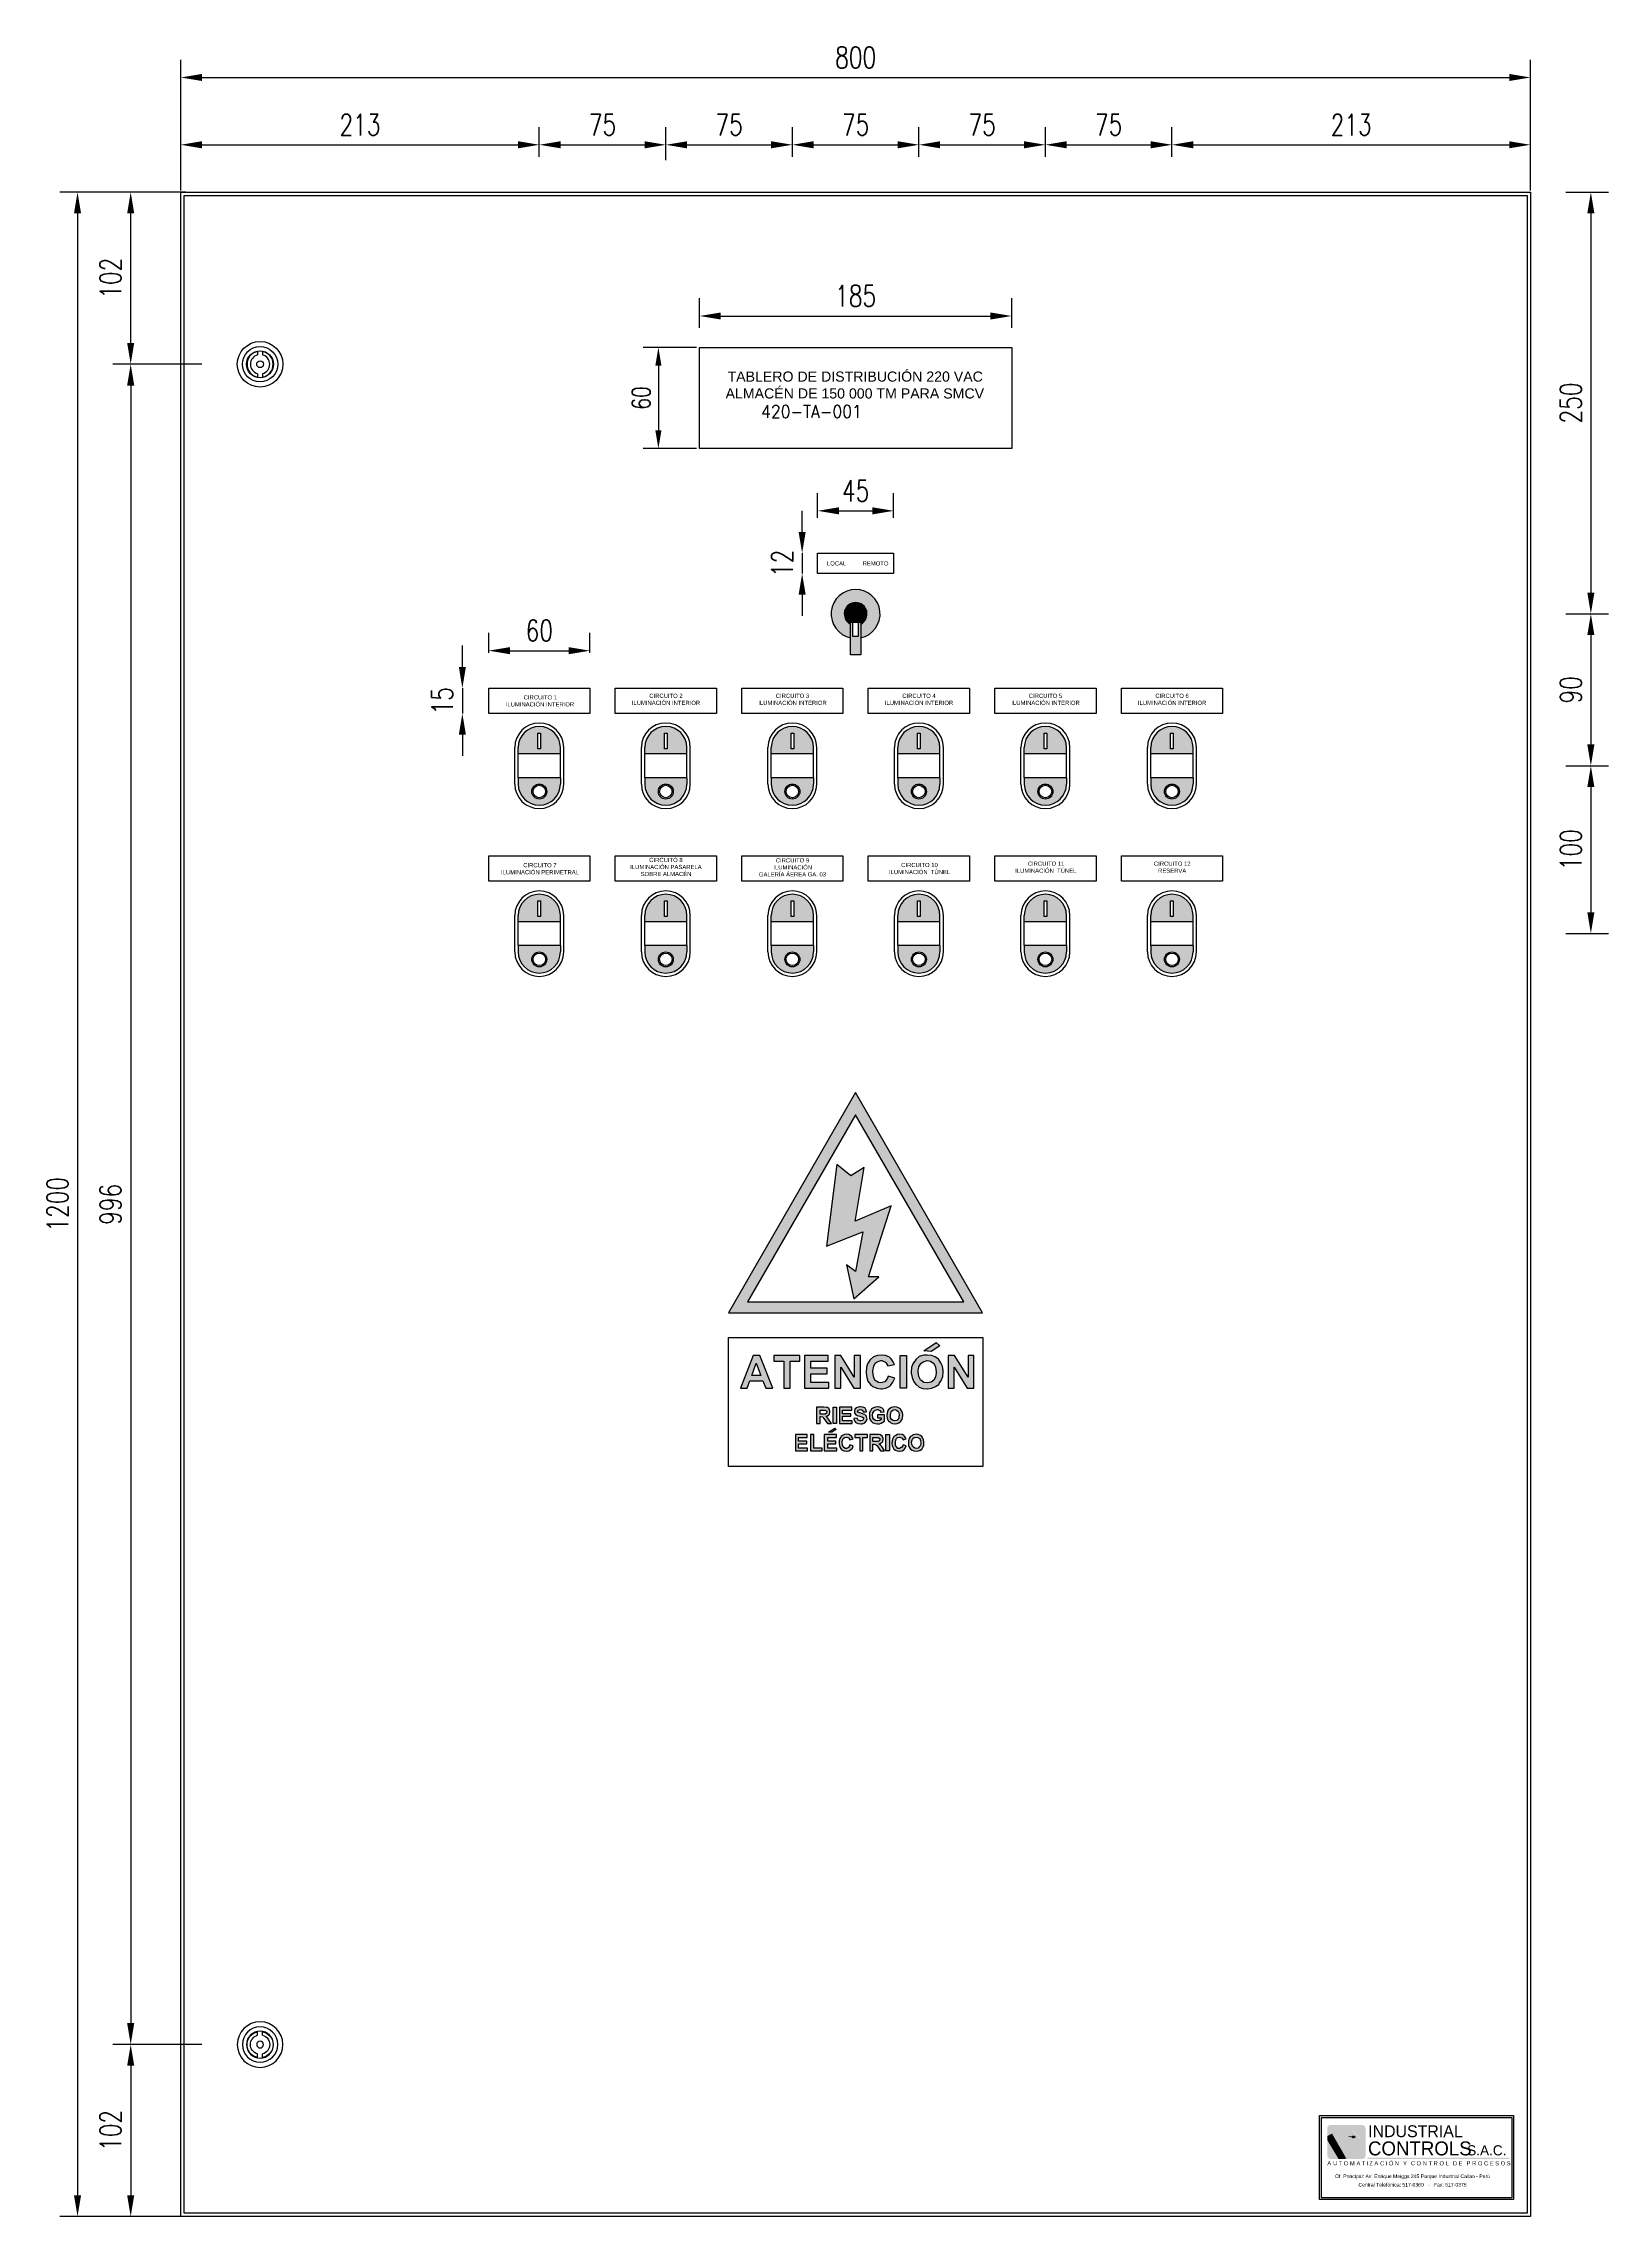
# Model space of a CAD drawing. Header units: millimetres. Extents: x 2153 to 5658, y -781 to 1156.
# Drawn here: x 2153 to 3081, y -143 to 1145 of the extents above; entities that cross this region are included whole.
import ezdxf

# ---------------------------------------------------------------- set-up
doc = ezdxf.new("R2010")
doc.units = ezdxf.units.MM
for name, color, linetype in [('40GENE-102-DIMENSION', 40, 'Continuous'), ('40GENE-107-SUB.TITLE', 4, 'Continuous'), ('47ELEC-107-SIMB-M', 3, 'Continuous'), ('47ELEC-205-EQUIP', 5, 'Continuous')]:
    doc.layers.add(name, color=color, linetype=linetype)
doc.styles.add('Letras IC', font='BAUHS93.TTF', dxfattribs={"height": 3.5})
doc.styles.add('Letras IC 2', font='ARIALN.TTF', dxfattribs={"height": 3.5})
doc.styles.add('ROMANS', font='romans.shx', dxfattribs={"width": 0.75})
doc.styles.get("Standard").update_dxf_attribs({"font": 'arial.ttf'})
doc.styles.add('style1', font='sanss___.ttf', dxfattribs={"height": 300})
doc.dimstyles.new('SNC-LAVALIN', dxfattribs={"dimscale": 0, "dimtxt": 2.5, "dimasz": 2.5, "dimexe": 1.5, "dimexo": 1, "dimgap": 1.25, "dimtad": 1, "dimdec": 0, "dimzin": 1, "dimdsep": 46, "dimtxsty": 'ROMANS', "dimcen": 0.09, "dimclrd": 256, "dimclre": 256, "dimclrt": 7, "dimadec": 0, "dimazin": 0, "dimtfac": 1, "dimtdec": 0, "dimtix": 1, "dimtmove": 2, "dimatfit": 3, "dimfxl": 1, "dimtfill": 1, "dimtolj": 1, "dimarcsym": 0})

# ---------------------------------------------------------------- blocks, each defined once
blk = doc.blocks.new('*D25')
at = {"layer": '40GENE-102-DIMENSION', "lineweight": -2, "transparency": 16777216}
for p, q in [((2540, 965.3), (2508.5, 965.3)), ((2517.5, 954.5), (2517.5, 916.1)), ((2540, 905.3), (2508.5, 905.3))]:
    blk.add_line(p, q, dxfattribs=at)
at = {"layer": '40GENE-102-DIMENSION', "transparency": 16777216}
for points in [[(2515.7, 954.5), (2519.3, 954.5), (2517.5, 965.3)], [(2515.7, 916.1), (2519.3, 916.1), (2517.5, 905.3)]]:
    blk.add_solid(points, dxfattribs=at)
at = {"layer": '40GENE-102-DIMENSION', "color": 0, "transparency": 16777216, "insert": (2507.3, 935.3), "char_height": 10.8, "attachment_point": 5, "rotation": 90, "style": 'ROMANS', "bg_fill": 3, "box_fill_scale": 1.1, "bg_fill_color": 256, "bg_fill_true_color": 13158600, "bg_fill_transparency": 0}
blk.add_mtext('\\A1;60', dxfattribs=at)
blk = doc.blocks.new('RIESGO ELECTRICO-2')
at = {"layer": '47ELEC-205-EQUIP'}
h = blk.add_hatch(color=3, dxfattribs=at)
h.paths.add_polyline_path([(0, 221.7), (-75.3, 91.2), (75.3, 91.2)])
h.paths.add_polyline_path([(64.1, 97.7), (-64.1, 97.7), (0, 208.6)], flags=16)
h.paths.add_polyline_path([(5, 177.3), (0, 146.5), (-0.2, 145.6), (21.1, 154.7), (7.7, 112.6), (13.8, 112.5), (-1.1, 99.5), (-5.5, 119.6), (-0.1, 115.7), (4.3, 139.2), (-17.3, 130.6), (-11.2, 179.1), (-2.8, 172.3)], flags=0)
h = blk.add_hatch(color=3, dxfattribs=at)
h.dxf.hatch_style = 1
h.paths.add_polyline_path([(-8.8, 59), (-1, 46.6), (2.8, 46.6), (2.8, 65.9), (-0.8, 65.9), (-0.8, 53), (-8.8, 65.9), (-12.4, 65.9), (-12.4, 46.6), (-8.8, 46.6)])
h.paths.add_polyline_path([(-26.5, 58.4), (-26.5, 62.5), (-16.2, 62.5), (-16.2, 65.9), (-30.4, 65.9), (-30.4, 46.6), (-15.8, 46.6), (-15.8, 49.8), (-26.5, 49.8), (-26.5, 55), (-16.9, 55), (-16.9, 58.4)])
h.paths.add_polyline_path([(-38.7, 62.5), (-33, 62.5), (-33, 65.9), (-48.4, 65.9), (-48.4, 62.5), (-42.6, 62.5), (-42.6, 46.6), (-38.7, 46.6)])
h.paths.add_polyline_path([(-56.7, 65.9), (-60.8, 65.9), (-68.3, 46.6), (-64.2, 46.6), (-62.7, 50.9), (-55, 50.9), (-53.3, 46.6), (-49, 46.6)])
h.paths.add_polyline_path([(-56.1, 54.1), (-61.5, 54.1), (-58.9, 61.4)], flags=16)
h.paths.add_polyline_path([(17.9, 62), (19.1, 59.7), (23, 60.5), (22.3, 62.2), (21, 64), (20, 64.8), (17.8, 65.9), (15.2, 66.1), (12.9, 65.9), (10.5, 65), (8.8, 63.5), (8.4, 63.1), (7.1, 61), (6.5, 58.8), (6.2, 56), (6.2, 55.6), (6.7, 52.8), (7.3, 50.7), (8.8, 48.7), (10.3, 47.5), (12.5, 46.6), (15, 46.2), (15.7, 46.2), (18, 46.6), (20.2, 47.7), (20.6, 48.1), (22.1, 50), (23.2, 52.4), (19.3, 53.7), (18.9, 52.4), (17.5, 50.3), (15, 49.6), (13.5, 49.8), (11.4, 51.2), (10.5, 53.5), (10.3, 56.5), (10.7, 59.5), (11.6, 61.4), (12.7, 62.2), (15.3, 63)])
h.paths.add_polyline_path([(30.2, 65.9), (26.4, 65.9), (26.4, 46.6), (30.2, 46.6)])
h.paths.add_polyline_path([(42.5, 66.1), (40.5, 66.1), (38.2, 65.5), (37.7, 65.2), (35.8, 63.7), (35.4, 63.1), (33.9, 61), (33.2, 58.8), (33, 56), (33, 55.4), (33.5, 52.8), (34.3, 50.7), (35.6, 48.7), (35.8, 48.7), (37.7, 47.2), (39.9, 46.4), (42.5, 46.2), (42.7, 46.2), (45.2, 46.6), (47.4, 47.5), (49.3, 48.7), (49.5, 49.2), (50.8, 51.1), (51.7, 53.5), (51.9, 56.2), (51.9, 56.9), (51.4, 59.5), (50.6, 61.6), (49.3, 63.5), (49.1, 63.7), (47.2, 65), (45, 65.9)])
h.paths.add_polyline_path([(44.4, 62.5), (46.5, 61.1), (47.4, 59), (47.8, 56.2), (47.8, 55.6), (47.4, 53), (46.3, 51.3), (44.8, 50), (42.5, 49.6), (40.5, 49.8), (38.4, 51.5), (37.5, 53.5), (37.1, 56.5), (37.5, 59.2), (38.6, 61.2), (40.1, 62.2), (42.5, 62.9)], flags=16)
h.paths.add_polyline_path([(54.9, 46.6), (58.5, 46.6), (58.5, 59), (66.2, 46.6), (70.1, 46.6), (70.1, 65.9), (66.7, 65.9), (66.7, 53), (58.7, 65.9), (54.9, 65.9)])
h = blk.add_hatch(color=3, dxfattribs=at)
h.dxf.hatch_style = 1
h.paths.add_polyline_path([(49.9, 71.6), (47.8, 73.5), (40.5, 68.7), (44.8, 68.3)])
h.paths.add_polyline_path([(-11.6, 22), (-12.4, 22.8), (-16.1, 20.4), (-14.1, 20.4)])
h = blk.add_hatch(color=3, dxfattribs=at)
h.dxf.hatch_style = 1
h.paths.add_polyline_path([(23.2, 35.5), (22.3, 35.3), (21, 35), (20.8, 34.8), (20, 34.2), (19.5, 33.8), (18.9, 32.9), (18.9, 32.7), (18.7, 31.6), (18.5, 30.3), (18.5, 30.1), (18.7, 28.8), (19.1, 27.5), (19.7, 26.7), (20, 26.7), (20.8, 26), (21.9, 25.6), (23.2, 25.4), (23.4, 25.4), (24.7, 25.6), (25.7, 26), (26.6, 26.7), (26.8, 26.9), (27.5, 28), (27.7, 29), (27.9, 30.3), (27.9, 30.8), (27.7, 32), (27.2, 33.1), (26.6, 34), (26.6, 34.2), (25.5, 34.8), (24.5, 35.3)])
h.paths.add_polyline_path([(24.2, 33.5), (25.3, 32.8), (25.7, 31.8), (26, 30.3), (25.7, 30.1), (25.7, 28.8), (25.1, 28), (24.5, 27.3), (23.2, 27.1), (22.3, 27.3), (21.2, 28), (20.6, 29), (20.6, 30.3), (20.6, 30.5), (20.8, 32), (21.2, 32.9), (22.1, 33.5), (23.2, 33.8)], flags=16)
h.paths.add_polyline_path([(14.4, 33.3), (15, 32.3), (17, 32.5), (16.5, 33.8), (15.5, 34.8), (14.4, 35.3), (12.9, 35.5), (11.8, 35.3), (10.5, 34.8), (9.5, 34.2), (8.8, 33.1), (8.6, 32.9), (8.2, 31.8), (8.2, 30.3), (8.2, 29), (8.6, 27.8), (9.2, 26.9), (10.3, 26), (10.5, 26), (11.6, 25.6), (12.9, 25.4), (14.2, 25.4), (15.2, 25.8), (16.1, 26.3), (17.2, 26.9), (17.2, 30.8), (12.9, 30.8), (12.9, 29), (15.2, 29), (15.2, 28), (14.2, 27.3), (12.9, 27.1), (11.8, 27.3), (11, 28), (10.7, 28), (10.3, 29), (10.1, 30.5), (10.3, 31.8), (11, 32.9), (11.6, 33.5), (13, 33.8)])
h.paths.add_polyline_path([(2.8, 33.8), (4.1, 33.5), (4.5, 32.5), (6.5, 32.5), (6.2, 33.5), (5.6, 34.6), (5.4, 34.8), (4.3, 35.3), (2.8, 35.5), (2.2, 35.5), (0.9, 35), (0.5, 34.8), (-0.2, 34.2), (-0.4, 34), (-0.6, 32.7), (-0.6, 31.8), (0.2, 30.8), (0.9, 30.3), (2.4, 29.9), (2.8, 29.7), (3.9, 29.5), (4.7, 29), (4.7, 28.4), (4.2, 27.3), (2.7, 27.1), (1.4, 27.6), (0.9, 28.8), (-1, 28.6), (-1, 28.4), (-0.6, 27.1), (0, 26.3), (0.5, 26), (1.5, 25.6), (3, 25.4), (3.9, 25.4), (5, 25.8), (5.4, 26), (6.5, 27.1), (6.8, 28.4), (6.7, 28.8), (6.5, 29.9), (6.2, 30.1), (5.4, 31), (4.7, 31.2), (3.2, 31.6), (2.4, 31.8), (1.5, 32.3), (1.2, 32.9), (1.4, 33.3), (1.6, 33.5)])
h.paths.add_polyline_path([(-9.6, 35.3), (-9.6, 25.6), (-2.1, 25.6), (-2.1, 27.1), (-7.7, 27.1), (-7.7, 29.9), (-2.8, 29.9), (-2.8, 31.4), (-7.7, 31.4), (-7.7, 33.5), (-2.3, 33.5), (-2.3, 35.3)])
h.paths.add_polyline_path([(-11.3, 35.3), (-13.3, 35.3), (-13.3, 25.6), (-11.3, 25.6)])
h.paths.add_polyline_path([(-23.1, 35.3), (-23.1, 25.6), (-21, 25.6), (-21, 29.7), (-20.7, 29.7), (-19.7, 29.5), (-19, 29), (-19, 28.8), (-18.2, 27.8), (-16.7, 25.6), (-14.3, 25.6), (-15.6, 27.5), (-16, 28.2), (-16.7, 29), (-17.7, 29.9), (-16.7, 30.1), (-15.8, 30.8), (-15.4, 31.2), (-15.2, 32.5), (-15.2, 32.9), (-15.7, 34.3), (-16.7, 35), (-17.3, 35), (-18.8, 35.3)])
h.paths.add_polyline_path([(-19.5, 33.5), (-19.2, 33.5), (-18.2, 33.5), (-17.3, 33.1), (-17.1, 32.5), (-17.3, 31.6), (-18, 31.2), (-18.2, 31.2), (-19.7, 31.2), (-21, 31.2), (-21, 33.5)], flags=16)
h = blk.add_hatch(color=3, dxfattribs=at)
h.dxf.hatch_style = 1
h.paths.add_polyline_path([(40.5, 14.5), (40.3, 15.8), (39.9, 16.8), (39.2, 17.9), (38.4, 18.5), (37.1, 19), (35.8, 19.2), (35, 19), (33.9, 18.8), (33.7, 18.5), (32.6, 17.9), (32.4, 17.7), (31.7, 16.6), (31.3, 15.3), (31.3, 14), (31.3, 13.8), (31.3, 12.5), (31.7, 11.5), (32.6, 10.4), (33.5, 9.8), (34.5, 9.3), (36, 9.1), (37.3, 9.3), (38.4, 9.8), (39.2, 10.4), (39.5, 10.6), (40.1, 11.7), (40.5, 12.8)])
h.paths.add_polyline_path([(38.4, 12.5), (37.7, 11.7), (37.1, 11), (35.8, 10.8), (35, 11), (33.9, 11.8), (33.5, 12.8), (33.2, 14.4), (33.5, 15.8), (33.9, 16.6), (34.7, 17.3), (35.8, 17.5), (36.9, 17.3), (38, 16.6), (38.4, 15.5), (38.6, 14.3), (38.6, 13.8)], flags=16)
h.paths.add_polyline_path([(28.1, 15.8), (30, 16.4), (29.6, 17), (29, 18.1), (28.5, 18.5), (27.5, 19), (26.2, 19.2), (24.9, 19), (23.8, 18.5), (22.7, 17.9), (22.5, 17.5), (22.1, 16.6), (21.7, 15.3), (21.5, 14), (21.5, 13.8), (21.7, 12.5), (22.1, 11.5), (22.7, 10.4), (23.6, 9.8), (24.7, 9.3), (26, 9.1), (26.2, 9.1), (27.5, 9.3), (28.5, 10), (28.7, 10.2), (29.4, 11), (30, 12.3), (28.1, 13), (27.9, 12.3), (27.2, 11.3), (27, 11.3), (26, 10.8), (25.1, 10.8), (24.2, 11.7), (24, 11.7), (23.6, 12.8), (23.6, 14.3), (23.6, 14.5), (23.8, 15.8), (24.2, 16.6), (24.9, 17.3), (26.1, 17.5), (27.4, 17)])
h.paths.add_polyline_path([(18, 9.3), (20, 9.3), (20, 19), (18, 19)])
h.paths.add_polyline_path([(15.8, 18), (14.8, 18.8), (14, 19), (12.5, 19), (8.4, 19), (8.4, 9.3), (10.3, 9.3), (10.3, 13.4), (10.7, 13.4), (11.8, 13.2), (12.2, 12.8), (12.5, 12.5), (13.3, 11.5), (14.8, 9.3), (17.2, 9.3), (15.9, 11.3), (15.5, 11.9), (14.8, 12.8), (13.7, 13.6), (14.6, 13.8), (15.7, 14.5), (16.1, 14.9), (16.3, 16.2), (16.3, 16.6)])
h.paths.add_polyline_path([(14.4, 16.2), (14.2, 15.3), (13.5, 15.1), (13.3, 14.9), (11.8, 14.9), (10.3, 14.9), (10.3, 17.3), (11.8, 17.3), (12, 17.3), (13.3, 17.3), (14, 16.8)], flags=16)
h.paths.add_polyline_path([(7.1, 17.3), (7.1, 19), (-0.4, 19), (-0.4, 17.3), (2.4, 17.3), (2.4, 9.3), (4.3, 9.3), (4.3, 17.3)])
h.paths.add_polyline_path([(-4, 17), (-4, 16.8), (-3.4, 15.8), (-1.5, 16.4), (-1.9, 17), (-2.5, 18.1), (-3, 18.5), (-4, 19), (-5.3, 19.2), (-6.6, 19), (-7.7, 18.5), (-8.5, 17.9), (-8.8, 17.5), (-9.4, 16.6), (-9.8, 15.3), (-9.8, 13.8), (-9.6, 12.5), (-9.4, 11.5), (-8.5, 10.4), (-7.9, 9.8), (-6.8, 9.3), (-5.5, 9.1), (-5.1, 9.1), (-4, 9.3), (-3, 10), (-2.8, 10.2), (-1.9, 11), (-1.5, 12.3), (-3.4, 13), (-3.6, 12.3), (-4.3, 11.3), (-5.5, 10.8), (-6.2, 10.8), (-7.3, 11.7), (-7.7, 12.8), (-7.9, 14.4), (-7.7, 15.8), (-7.3, 16.6), (-6.6, 17.3), (-5.4, 17.5)])
h.paths.add_polyline_path([(-11.3, 17.3), (-11.3, 19), (-18.6, 19), (-18.6, 9.3), (-11.1, 9.3), (-11.1, 11), (-16.5, 11), (-16.5, 13.6), (-11.8, 13.6), (-11.8, 15.1), (-16.5, 15.1), (-16.5, 17.3)])
h.paths.add_polyline_path([(-24.8, 19), (-26.7, 19), (-26.7, 9.3), (-19.9, 9.3), (-19.9, 11), (-24.8, 11)])
h.paths.add_polyline_path([(-35.7, 19), (-35.7, 9.3), (-28.5, 9.3), (-28.5, 11), (-33.8, 11), (-33.8, 13.6), (-28.9, 13.6), (-28.9, 15.1), (-33.8, 15.1), (-33.8, 17.3), (-28.7, 17.3), (-28.7, 19)])
at = {"layer": '47ELEC-205-EQUIP', "color": 3}
for p, q in [((-11.2, 179.1), (-17.3, 130.6)), ((-2.8, 172.3), (-11.2, 179.1)), ((5, 177.3), (-2.8, 172.3)), ((0, 146.5), (5, 177.3)), ((21.1, 154.7), (-0.2, 145.6)), ((7.7, 112.6), (21.1, 154.7)), ((-0.2, 145.6), (0, 146.5)), ((-17.3, 130.6), (4.3, 139.2)), ((4.3, 139.2), (-0.1, 115.7)), ((-0.1, 115.7), (-5.5, 119.6)), ((-5.5, 119.6), (-1.1, 99.5)), ((-1.1, 99.5), (13.8, 112.5)), ((13.8, 112.5), (7.7, 112.6))]:
    blk.add_line(p, q, dxfattribs=at)
for points in [[(0, 221.7), (-75.3, 91.2), (75.3, 91.2)], [(0, 208.6), (-64.1, 97.7), (64.1, 97.7)], [(-75.4, 76.5), (75.4, 76.5), (75.4, 0), (-75.4, 0)], [(-33, 65.9), (-48.4, 65.9), (-48.4, 62.5), (-42.6, 62.5), (-42.6, 46.6), (-38.7, 46.6), (-38.7, 62.5), (-33, 62.5)], [(-16.2, 65.9), (-30.4, 65.9), (-30.4, 46.6), (-15.8, 46.6), (-15.8, 49.8), (-26.5, 49.8), (-26.5, 55), (-16.9, 55), (-16.9, 58.4), (-26.5, 58.4), (-26.5, 62.5), (-16.2, 62.5)], [(26.4, 46.6), (26.4, 65.9), (30.2, 65.9), (30.2, 46.6), (26.4, 46.6)], [(40.5, 68.7), (47.8, 73.5), (49.9, 71.6), (44.8, 68.3)], [(-13.3, 25.6), (-13.3, 35.3), (-11.3, 35.3), (-11.3, 25.6), (-13.3, 25.6)], [(-2.3, 35.3), (-9.6, 35.3), (-9.6, 25.6), (-2.1, 25.6), (-2.1, 27.1), (-7.7, 27.1), (-7.7, 29.9), (-2.8, 29.9), (-2.8, 31.4), (-7.7, 31.4), (-7.7, 33.5), (-2.3, 33.5)], [(-28.7, 19), (-35.7, 19), (-35.7, 9.3), (-28.5, 9.3), (-28.5, 11), (-33.8, 11), (-33.8, 13.6), (-28.9, 13.6), (-28.9, 15.1), (-33.8, 15.1), (-33.8, 17.3), (-28.7, 17.3)], [(-24.8, 19), (-26.7, 19), (-26.7, 9.3), (-19.9, 9.3), (-19.9, 11), (-24.8, 11)], [(-11.3, 19), (-18.6, 19), (-18.6, 9.3), (-11.1, 9.3), (-11.1, 11), (-16.5, 11), (-16.5, 13.6), (-11.8, 13.6), (-11.8, 15.1), (-16.5, 15.1), (-16.5, 17.3), (-11.3, 17.3)], [(-16.1, 20.4), (-12.4, 22.8), (-11.6, 22), (-14.1, 20.4)], [(7.1, 19), (-0.4, 19), (-0.4, 17.3), (2.4, 17.3), (2.4, 9.3), (4.3, 9.3), (4.3, 17.3), (7.1, 17.3)], [(18, 9.3), (18, 19), (20, 19), (20, 9.3), (18, 9.3)]]:
    blk.add_lwpolyline(points, close=True, dxfattribs=at)
for points in [[(-56.7, 65.9), (-60.8, 65.9), (-68.3, 46.6), (-64.2, 46.6), (-62.7, 50.9), (-55, 50.9)], [(-55, 50.9), (-53.3, 46.6), (-49, 46.6), (-56.7, 65.9)], [(-8.8, 65.9), (-12.4, 65.9), (-12.4, 46.6), (-8.8, 46.6), (-8.8, 59)], [(-0.8, 53), (-8.8, 65.9)], [(-0.8, 53), (-8.8, 65.9)], [(-1, 46.6), (2.8, 46.6), (2.8, 65.9)], [(2.8, 65.9), (-0.8, 65.9), (-0.8, 53)], [(15.2, 66.1), (12.9, 65.9), (10.5, 65), (8.8, 63.5), (8.4, 63.1)], [(15, 62.9), (15.5, 62.9), (17.8, 62), (18, 61.8), (19.1, 59.7), (23, 60.5), (22.3, 62.2), (21, 64), (20, 64.8), (17.8, 65.9), (15.2, 66.1)], [(42.5, 66.1), (40.5, 66.1), (38.2, 65.5), (37.7, 65.2), (35.8, 63.7), (35.4, 63.1)], [(49.5, 49.2), (50.8, 51.1), (51.7, 53.5), (51.9, 56.2), (51.9, 56.9), (51.4, 59.5), (50.6, 61.6), (49.3, 63.5), (49.1, 63.7), (47.2, 65), (45, 65.9), (42.5, 66.1)], [(58.7, 65.9), (54.9, 65.9), (54.9, 46.6), (58.5, 46.6), (58.5, 59)], [(66.7, 53), (58.7, 65.9)], [(66.7, 53), (58.7, 65.9)], [(66.2, 46.6), (70.1, 46.6), (70.1, 65.9)], [(70.1, 65.9), (66.7, 65.9), (66.7, 53)], [(-61.5, 54.1), (-58.9, 61.4)], [(-58.9, 61.4), (-56.1, 54.1), (-61.5, 54.1)], [(-8.8, 59), (-1, 46.6)], [(-8.8, 59), (-1, 46.6)], [(8.4, 63.1), (7.1, 61), (6.5, 58.8), (6.2, 56), (6.2, 55.6), (6.7, 52.8), (7.3, 50.7), (8.8, 48.7)], [(8.8, 48.7), (10.3, 47.5), (12.5, 46.6), (15, 46.2), (15.7, 46.2), (18, 46.6), (20.2, 47.7), (20.6, 48.1), (22.1, 50), (23.2, 52.4), (19.3, 53.7)], [(15, 49.6), (13.5, 49.8), (11.6, 51.1), (11.4, 51.3), (10.5, 53.5), (10.3, 56.2), (10.3, 56.7), (10.7, 59.5), (11.6, 61.4), (12.7, 62.2), (15, 62.9)], [(19.3, 53.7), (18.9, 52.4), (17.6, 50.5), (17.4, 50.2), (15, 49.6)], [(35.4, 63.1), (33.9, 61), (33.9, 61), (33.2, 58.8), (33, 56), (33, 55.4), (33.5, 52.8), (34.3, 50.7), (35.6, 48.7), (35.8, 48.7), (37.7, 47.2), (39.9, 46.4), (42.5, 46.2), (42.7, 46.2), (45.2, 46.6), (47.4, 47.5), (49.3, 48.7), (49.5, 49.2)], [(42.5, 49.6), (40.5, 49.8), (38.6, 51.3), (38.4, 51.5), (37.5, 53.5), (37.1, 56.2), (37.1, 56.7), (37.5, 59.2), (38.6, 61.2), (40.1, 62.2), (42.5, 62.9)], [(42.5, 62.9), (44.4, 62.5), (46.3, 61.2), (46.5, 61), (47.4, 59), (47.8, 56.2), (47.8, 55.6), (47.4, 53), (46.3, 51.3), (44.8, 50), (42.5, 49.6)], [(58.5, 59), (66.2, 46.6)], [(58.5, 59), (66.2, 46.6)], [(-18.8, 35.3), (-23.1, 35.3), (-23.1, 25.6), (-21, 25.6), (-21, 29.7), (-20.7, 29.7)], [(-19.5, 33.5), (-19.2, 33.5), (-18.2, 33.5), (-17.3, 33.1), (-17.1, 32.5), (-17.3, 31.6), (-18, 31.2), (-18.2, 31.2), (-19.7, 31.2), (-21, 31.2)], [(-19.5, 33.5), (-19.2, 33.5), (-18.2, 33.5), (-17.3, 33.1), (-17.1, 32.5), (-17.3, 31.6), (-18, 31.2), (-18.2, 31.2), (-19.7, 31.2), (-21, 31.2)], [(-21, 31.2), (-21, 33.5), (-19.5, 33.5)], [(-20.7, 29.7), (-19.7, 29.5), (-19, 29), (-19, 28.8), (-18.2, 27.8), (-16.7, 25.6), (-14.3, 25.6), (-15.6, 27.5), (-16, 28.2), (-16.7, 29), (-16.7, 29), (-17.7, 29.9)], [(-20.7, 29.7), (-19.7, 29.5), (-19, 29), (-19, 28.8), (-18.2, 27.8), (-16.7, 25.6), (-14.3, 25.6), (-15.6, 27.5), (-16, 28.2), (-16.7, 29), (-16.7, 29), (-17.7, 29.9)], [(-15.6, 34), (-15.6, 34.2), (-16.7, 35), (-17.3, 35), (-18.8, 35.3)], [(-17.7, 29.9), (-16.7, 30.1), (-15.8, 30.8)], [(-15.8, 30.8), (-15.4, 31.2), (-15.2, 32.5), (-15.2, 32.9), (-15.6, 34)], [(-15.8, 30.8), (-15.4, 31.2), (-15.2, 32.5), (-15.2, 32.9), (-15.6, 34)], [(0.9, 28.8), (-1, 28.6), (-1, 28.4), (-0.6, 27.1), (0, 26.3), (0.5, 26), (1.5, 25.6), (3, 25.4), (3.9, 25.4), (5, 25.8), (5.4, 26), (6.2, 26.9)], [(-0.4, 34), (-0.6, 32.7), (-0.6, 31.8), (0.2, 30.8), (0.9, 30.3), (2.4, 29.9), (2.8, 29.7), (3.9, 29.5), (4.7, 29), (4.7, 28.4), (4.3, 27.5), (4.1, 27.3), (3, 27.1)], [(2.8, 35.5), (2.2, 35.5), (0.9, 35), (0.5, 34.8), (-0.2, 34.2), (-0.4, 34)], [(3, 27.1), (2.6, 27.1), (1.5, 27.5), (1.3, 27.8), (0.9, 28.8)], [(6.2, 26.9), (6.5, 27.1), (6.8, 28.4), (6.7, 28.8), (6.5, 29.9), (6.2, 30.1), (5.4, 31), (4.7, 31.2), (3.2, 31.6), (2.4, 31.8), (1.5, 32.3), (1.2, 32.9), (1.4, 33.3), (1.6, 33.5), (2.8, 33.8)], [(2.8, 33.8), (2.8, 33.8), (4.1, 33.5), (4.5, 32.5), (6.5, 32.5), (6.2, 33.5), (5.6, 34.6), (5.4, 34.8), (4.3, 35.3), (2.8, 35.5)], [(9.5, 34.2), (8.8, 33.1), (8.6, 32.9), (8.2, 31.8), (8.2, 30.3), (8.2, 30.3), (8.2, 29), (8.6, 27.8), (9.2, 26.9), (10.3, 26), (10.5, 26), (11.6, 25.6), (12.9, 25.4), (14.2, 25.4), (15.2, 25.8), (16.1, 26.3), (17.2, 26.9)], [(12.9, 35.5), (11.8, 35.3), (10.5, 34.8), (10.5, 34.8), (9.5, 34.2)], [(12.9, 27.1), (11.8, 27.3), (11, 28), (10.7, 28), (10.3, 29), (10.1, 30.5), (10.1, 30.5), (10.3, 31.8), (11, 32.9), (11.6, 33.5), (12.9, 33.8)], [(12.9, 33.8), (13.1, 33.8), (14.4, 33.3), (14.4, 33.3), (15, 32.3), (17, 32.5), (16.5, 33.8), (15.7, 34.6), (15.5, 34.8), (14.4, 35.3), (12.9, 35.5)], [(17.2, 30.8), (12.9, 30.8), (12.9, 29), (15.2, 29), (15.2, 28), (14.2, 27.3), (12.9, 27.1)], [(17.2, 26.9), (17.2, 30.8)], [(19.5, 33.8), (18.9, 32.9), (18.9, 32.7), (18.7, 31.6), (18.5, 30.3), (18.5, 30.1), (18.7, 28.8), (19.1, 27.5), (19.7, 26.7), (20, 26.7), (20.8, 26), (21.9, 25.6), (23.2, 25.4), (23.4, 25.4), (24.7, 25.6), (25.7, 26), (26.6, 26.7), (26.8, 26.9)], [(23.2, 35.5), (22.3, 35.3), (21, 35), (20.8, 34.8), (20, 34.2), (19.5, 33.8)], [(23.2, 27.1), (22.3, 27.3), (21.2, 28), (21.2, 28), (20.6, 29), (20.6, 30.3), (20.6, 30.5), (20.8, 32), (21.2, 32.9), (22.1, 33.5), (23.2, 33.8)], [(26.8, 26.9), (27.5, 28), (27.7, 29), (27.9, 30.3), (27.9, 30.8), (27.7, 32), (27.2, 33.1), (26.6, 34), (26.6, 34.2), (25.5, 34.8), (24.5, 35.3), (23.2, 35.5)], [(23.2, 33.8), (24.2, 33.5), (25.1, 32.9), (25.3, 32.7), (25.7, 31.8), (26, 30.3), (25.7, 30.1), (25.7, 28.8), (25.1, 28), (24.5, 27.3), (23.2, 27.1)], [(-8.8, 17.5), (-9.4, 16.6), (-9.8, 15.3), (-9.8, 14), (-9.8, 13.8), (-9.6, 12.5), (-9.4, 11.5), (-8.5, 10.4)], [(-5.3, 19.2), (-6.6, 19), (-7.7, 18.5), (-8.5, 17.9), (-8.8, 17.5)], [(-8.5, 10.4), (-7.9, 9.8), (-6.8, 9.3), (-5.5, 9.1), (-5.1, 9.1), (-4, 9.3), (-3, 10), (-2.8, 10.2), (-1.9, 11), (-1.5, 12.3), (-3.4, 13)], [(-5.5, 10.8), (-6.2, 10.8), (-7.3, 11.7), (-7.3, 11.7), (-7.7, 12.8), (-7.9, 14.3), (-7.9, 14.5), (-7.7, 15.8), (-7.3, 16.6), (-6.6, 17.3), (-5.5, 17.5)], [(-5.5, 17.5), (-5.3, 17.5), (-4, 17), (-4, 16.8), (-3.4, 15.8), (-1.5, 16.4), (-1.9, 17), (-2.5, 18.1), (-3, 18.5), (-4, 19), (-5.3, 19.2)], [(-3.4, 13), (-3.6, 12.3), (-4.3, 11.3), (-4.3, 11.3), (-5.5, 10.8)], [(12.5, 19), (8.4, 19), (8.4, 9.3), (10.3, 9.3), (10.3, 13.4), (10.7, 13.4)], [(11.8, 17.3), (12, 17.3), (13.3, 17.3), (14, 16.8), (14.4, 16.2), (14.2, 15.3), (13.5, 15.1), (13.3, 14.9), (11.8, 14.9), (10.3, 14.9)], [(11.8, 17.3), (12, 17.3), (13.3, 17.3), (14, 16.8), (14.4, 16.2), (14.2, 15.3), (13.5, 15.1), (13.3, 14.9), (11.8, 14.9), (10.3, 14.9)], [(10.3, 14.9), (10.3, 17.3), (11.8, 17.3)], [(10.7, 13.4), (11.8, 13.2), (12.2, 12.8), (12.5, 12.5), (13.3, 11.5), (14.8, 9.3), (17.2, 9.3), (15.9, 11.3), (15.5, 11.9), (14.8, 12.8), (14.8, 12.8), (13.7, 13.6)], [(10.7, 13.4), (11.8, 13.2), (12.2, 12.8), (12.5, 12.5), (13.3, 11.5), (14.8, 9.3), (17.2, 9.3), (15.9, 11.3), (15.5, 11.9), (14.8, 12.8), (14.8, 12.8), (13.7, 13.6)], [(15.9, 17.7), (15.9, 17.9), (14.8, 18.8), (14, 19), (12.5, 19)], [(13.7, 13.6), (14.6, 13.8), (15.7, 14.5)], [(15.7, 14.5), (16.1, 14.9), (16.3, 16.2), (16.3, 16.6), (15.9, 17.7)], [(15.7, 14.5), (16.1, 14.9), (16.3, 16.2), (16.3, 16.6), (15.9, 17.7)], [(22.5, 17.5), (22.1, 16.6), (21.7, 15.3), (21.5, 14), (21.5, 13.8), (21.7, 12.5), (22.1, 11.5), (22.7, 10.4)], [(26.2, 19.2), (24.9, 19), (23.8, 18.5), (22.7, 17.9), (22.5, 17.5)], [(22.7, 10.4), (23.6, 9.8), (24.7, 9.3), (26, 9.1), (26.2, 9.1), (27.5, 9.3), (28.5, 10), (28.7, 10.2), (29.4, 11), (30, 12.3), (28.1, 13)], [(26, 10.8), (25.1, 10.8), (24.2, 11.7), (24, 11.7), (23.6, 12.8), (23.6, 14.3), (23.6, 14.5), (23.8, 15.8), (24.2, 16.6), (24.9, 17.3), (26, 17.5)], [(26, 17.5), (26.2, 17.5), (27.2, 17), (27.5, 16.8), (28.1, 15.8), (30, 16.4), (29.6, 17), (29, 18.1), (28.5, 18.5), (27.5, 19), (26.2, 19.2)], [(28.1, 13), (27.9, 12.3), (27.2, 11.3), (27, 11.3), (26, 10.8)], [(32.4, 17.7), (31.7, 16.6), (31.7, 16.6), (31.3, 15.3), (31.3, 14), (31.3, 13.8), (31.3, 12.5), (31.7, 11.5), (32.6, 10.4), (32.6, 10.4), (33.5, 9.8), (34.5, 9.3), (36, 9.1), (36, 9.1), (37.3, 9.3), (38.4, 9.8), (39.2, 10.4), (39.5, 10.6)], [(35.8, 19.2), (35, 19), (33.9, 18.8), (33.7, 18.5), (32.6, 17.9), (32.4, 17.7)], [(35.8, 10.8), (35, 11), (34.1, 11.7), (33.9, 11.9), (33.5, 12.8), (33.2, 14.3), (33.2, 14.5), (33.5, 15.8), (33.9, 16.6), (34.7, 17.3), (35.8, 17.5)], [(39.5, 10.6), (40.1, 11.7), (40.5, 12.8), (40.5, 14), (40.5, 14.5), (40.3, 15.8), (39.9, 16.8), (39.2, 17.9), (39.2, 17.9), (38.4, 18.5), (37.1, 19), (35.8, 19.2)], [(35.8, 17.5), (36.9, 17.3), (38, 16.6), (38, 16.6), (38.4, 15.5), (38.6, 14.3), (38.6, 13.8), (38.4, 12.5), (37.7, 11.7), (37.1, 11), (35.8, 10.8)]]:
    blk.add_lwpolyline(points, dxfattribs=at)
blk = doc.blocks.new('C408 VF')
at = {"layer": '47ELEC-107-SIMB-M'}
for p, q in [((12604.6, 10530.3), (12604.6, 10528.2)), ((12607.6, 10530.3), (12607.6, 10528.2)), ((12604.6, 10517.1), (12604.6, 10515)), ((12607.6, 10517.1), (12607.6, 10515))]:
    blk.add_line(p, q, dxfattribs=at)
for radius in [13.5, 10.5, 8, 2]:
    blk.add_circle((12606.1, 10522.7), radius, dxfattribs=at)
for radius, start, end in [(7.75, 101.1599, 258.8401), (5.75, 105.1217, 254.8783), (7.75, 281.1599, 78.8401), (5.75, 285.1217, 74.8783)]:
    blk.add_arc((12606.1, 10522.7), radius, start, end, dxfattribs=at)
blk = doc.blocks.new('*D26')
at = {"layer": '40GENE-102-DIMENSION', "lineweight": -2, "transparency": 16777216}
for p, q in [((2237.3, 1057.3), (2162.7, 1057.3)), ((2173.2, 1044.7), (2173.2, -130.1)), ((2237.3, -142.7), (2162.7, -142.7))]:
    blk.add_line(p, q, dxfattribs=at)
at = {"layer": '40GENE-102-DIMENSION', "transparency": 16777216}
for points in [[(2171.1, 1044.7), (2175.3, 1044.7), (2173.2, 1057.3)], [(2171.1, -130.1), (2175.3, -130.1), (2173.2, -142.7)]]:
    blk.add_solid(points, dxfattribs=at)
at = {"layer": '40GENE-102-DIMENSION', "color": 0, "transparency": 16777216, "insert": (2161.3, 457.3), "char_height": 12.6, "attachment_point": 5, "rotation": 90, "style": 'ROMANS', "bg_fill": 3, "box_fill_scale": 1.1, "bg_fill_color": 256, "bg_fill_true_color": 13158600, "bg_fill_transparency": 0}
blk.add_mtext('\\A1;1200', dxfattribs=at)
blk = doc.blocks.new('*D27')
at = {"layer": '40GENE-102-DIMENSION', "lineweight": -2, "transparency": 16777216}
for p, q in [((2234.4, 1058.3), (2234.4, 1135.8)), ((3034.4, 1058.3), (3034.4, 1135.8)), ((2247, 1125.3), (3021.8, 1125.3))]:
    blk.add_line(p, q, dxfattribs=at)
at = {"layer": '40GENE-102-DIMENSION', "transparency": 16777216}
for points in [[(2247, 1127.4), (2247, 1123.2), (2234.4, 1125.3)], [(3021.8, 1127.4), (3021.8, 1123.2), (3034.4, 1125.3)]]:
    blk.add_solid(points, dxfattribs=at)
at = {"layer": '40GENE-102-DIMENSION', "color": 0, "transparency": 16777216, "insert": (2634.4, 1137.2), "char_height": 12.6, "attachment_point": 5, "style": 'ROMANS', "bg_fill": 3, "box_fill_scale": 1.1, "bg_fill_color": 256, "bg_fill_true_color": 13158600, "bg_fill_transparency": 0}
blk.add_mtext('\\A1;800', dxfattribs=at)
blk = doc.blocks.new('*D28')
at = {"layer": '40GENE-102-DIMENSION', "lineweight": -2, "transparency": 16777216}
for p, q in [((2246.9, 955.3), (2194.2, 955.3)), ((2204.7, 942.7), (2204.7, -28.1)), ((2246.9, -40.7), (2194.2, -40.7))]:
    blk.add_line(p, q, dxfattribs=at)
at = {"layer": '40GENE-102-DIMENSION', "transparency": 16777216}
for points in [[(2202.6, 942.7), (2206.8, 942.7), (2204.7, 955.3)], [(2202.6, -28.1), (2206.8, -28.1), (2204.7, -40.7)]]:
    blk.add_solid(points, dxfattribs=at)
at = {"layer": '40GENE-102-DIMENSION', "color": 0, "transparency": 16777216, "insert": (2192.8, 457.3), "char_height": 12.6, "attachment_point": 5, "rotation": 90, "style": 'ROMANS', "bg_fill": 3, "box_fill_scale": 1.1, "bg_fill_color": 256, "bg_fill_true_color": 13158600, "bg_fill_transparency": 0}
blk.add_mtext('\\A1;996', dxfattribs=at)
blk = doc.blocks.new('*D59')
at = {"layer": '40GENE-102-DIMENSION', "lineweight": -2, "transparency": 16777216}
for p, q in [((2213.4, 1057.3), (2194.2, 1057.3)), ((2204.7, 967.9), (2204.7, 1044.7)), ((2225.9, 955.3), (2194.2, 955.3))]:
    blk.add_line(p, q, dxfattribs=at)
at = {"layer": '40GENE-102-DIMENSION', "transparency": 16777216}
for points in [[(2202.6, 1044.7), (2206.8, 1044.7), (2204.7, 1057.3)], [(2202.6, 967.9), (2206.8, 967.9), (2204.7, 955.3)]]:
    blk.add_solid(points, dxfattribs=at)
at = {"layer": '40GENE-102-DIMENSION', "color": 0, "transparency": 16777216, "insert": (2192.8, 1006.3), "char_height": 12.6, "attachment_point": 5, "rotation": 90, "style": 'ROMANS', "bg_fill": 3, "box_fill_scale": 1.1, "bg_fill_color": 256, "bg_fill_true_color": 13158600, "bg_fill_transparency": 0}
blk.add_mtext('\\A1;102', dxfattribs=at)
blk = doc.blocks.new('*D29')
at = {"layer": '40GENE-102-DIMENSION', "lineweight": -2, "transparency": 16777216}
for p, q in [((2225.9, -40.7), (2194.2, -40.7)), ((2204.7, -53.3), (2204.7, -130.1)), ((2216.3, -142.7), (2194.2, -142.7))]:
    blk.add_line(p, q, dxfattribs=at)
at = {"layer": '40GENE-102-DIMENSION', "transparency": 16777216}
for points in [[(2202.6, -53.3), (2206.8, -53.3), (2204.7, -40.7)], [(2202.6, -130.1), (2206.8, -130.1), (2204.7, -142.7)]]:
    blk.add_solid(points, dxfattribs=at)
at = {"layer": '40GENE-102-DIMENSION', "color": 0, "transparency": 16777216, "insert": (2192.8, -91.7), "char_height": 12.6, "attachment_point": 5, "rotation": 90, "style": 'ROMANS', "bg_fill": 3, "box_fill_scale": 1.1, "bg_fill_color": 256, "bg_fill_true_color": 13158600, "bg_fill_transparency": 0}
blk.add_mtext('\\A1;102', dxfattribs=at)
blk = doc.blocks.new('boton')
h = blk.add_hatch(color=3)
h.dxf.hatch_style = 1
h.paths.add_polyline_path([(8110, 2512.3), (8110, 2508.5), (8135, 2508.5), (8135, 2512.3, 1)])
h.paths.add_polyline_path([(8123.3, 2511.6), (8121.7, 2511.6), (8121.7, 2520.9), (8123.3, 2520.9)], flags=16)
h = blk.add_hatch(color=1)
h.dxf.hatch_style = 1
h.paths.add_polyline_path([(8110, 2494.4), (8110, 2490.6, 1), (8135, 2490.6), (8135, 2494.4)])
h.paths.add_polyline_path([(8126.9, 2486.2, -1), (8118.1, 2486.2, -1)], flags=16)
h.paths.add_polyline_path([(8126.2, 2486.2, -1), (8118.8, 2486.2, -1)], flags=0)
at = {"layer": '47ELEC-107-SIMB-M', "color": 7}
for p, q in [((8108, 2490.6), (8108, 2512.3)), ((8110, 2508.5), (8110, 2512.3)), ((8135, 2508.5), (8135, 2512.3)), ((8137, 2490.6), (8137, 2512.3)), ((8110, 2494.4), (8110, 2508.5)), ((8135, 2508.5), (8110, 2508.5)), ((8135, 2494.4), (8135, 2508.5)), ((8135, 2494.4), (8110, 2494.4)), ((8110, 2494.4), (8110, 2490.6)), ((8135, 2494.4), (8135, 2490.6))]:
    blk.add_line(p, q, dxfattribs=at)
blk.add_lwpolyline([(8121.7, 2520.9), (8123.3, 2520.9), (8123.3, 2511.6), (8121.7, 2511.6)], close=True, dxfattribs=at)
for radius in [4.43, 3.72]:
    blk.add_circle((8122.5, 2486.2), radius, dxfattribs=at)
for centre, radius, start, end in [((8122.5, 2512.3), 14.5, 0, 180), ((8122.5, 2512.3), 12.5, 0, 180), ((8122.5, 2490.6), 14.5, 180, 0), ((8122.5, 2490.6), 12.5, 180, 0)]:
    blk.add_arc(centre, radius, start, end, dxfattribs=at)
blk = doc.blocks.new('*D93')
at = {"layer": '40GENE-102-DIMENSION', "lineweight": -2, "transparency": 16777216}
for p, q in [((2416.9, 784.3), (2416.9, 796)), ((2476.9, 784.3), (2476.9, 796)), ((2429.5, 785.5), (2464.3, 785.5))]:
    blk.add_line(p, q, dxfattribs=at)
at = {"layer": '40GENE-102-DIMENSION', "transparency": 16777216}
for points in [[(2429.5, 787.6), (2429.5, 783.4), (2416.9, 785.5)], [(2464.3, 787.6), (2464.3, 783.4), (2476.9, 785.5)]]:
    blk.add_solid(points, dxfattribs=at)
at = {"layer": '40GENE-102-DIMENSION', "color": 0, "transparency": 16777216, "insert": (2446.9, 797.4), "char_height": 12.6, "attachment_point": 5, "style": 'ROMANS', "bg_fill": 3, "box_fill_scale": 1.1, "bg_fill_color": 256, "bg_fill_true_color": 13158600, "bg_fill_transparency": 0}
blk.add_mtext('\\A1;60', dxfattribs=at)
blk = doc.blocks.new('*D94')
at = {"layer": '40GENE-102-DIMENSION', "lineweight": -2, "transparency": 16777216}
for p, q in [((2401.3, 775.9), (2401.3, 788.5)), ((2390.2, 763.3), (2390.8, 763.3)), ((2401.3, 763.3), (2401.3, 748.3)), ((2395.9, 748.3), (2390.8, 748.3)), ((2401.3, 735.7), (2401.3, 723.1))]:
    blk.add_line(p, q, dxfattribs=at)
at = {"layer": '40GENE-102-DIMENSION', "transparency": 16777216}
for points in [[(2399.2, 775.9), (2403.4, 775.9), (2401.3, 763.3)], [(2399.2, 735.7), (2403.4, 735.7), (2401.3, 748.3)]]:
    blk.add_solid(points, dxfattribs=at)
at = {"layer": '40GENE-102-DIMENSION', "color": 0, "transparency": 16777216, "insert": (2389.4, 755.8), "char_height": 12.6, "attachment_point": 5, "rotation": 90, "style": 'ROMANS', "bg_fill": 3, "box_fill_scale": 1.1, "bg_fill_color": 256, "bg_fill_true_color": 13158600, "bg_fill_transparency": 0}
blk.add_mtext('\\A1;15', dxfattribs=at)
blk = doc.blocks.new('*D95')
at = {"layer": '40GENE-102-DIMENSION', "lineweight": -2, "transparency": 16777216}
for p, q in [((2611.9, 864.3), (2611.9, 878.9)), ((2656.9, 864.3), (2656.9, 878.9)), ((2624.5, 868.4), (2644.3, 868.4))]:
    blk.add_line(p, q, dxfattribs=at)
at = {"layer": '40GENE-102-DIMENSION', "transparency": 16777216}
for points in [[(2624.5, 870.5), (2624.5, 866.3), (2611.9, 868.4)], [(2644.3, 870.5), (2644.3, 866.3), (2656.9, 868.4)]]:
    blk.add_solid(points, dxfattribs=at)
at = {"layer": '40GENE-102-DIMENSION', "color": 0, "transparency": 16777216, "insert": (2634.4, 880.3), "char_height": 12.6, "attachment_point": 5, "style": 'ROMANS', "bg_fill": 3, "box_fill_scale": 1.1, "bg_fill_color": 256, "bg_fill_true_color": 13158600, "bg_fill_transparency": 0}
blk.add_mtext('\\A1;45', dxfattribs=at)
blk = doc.blocks.new('*D96')
at = {"layer": '40GENE-102-DIMENSION', "lineweight": -2, "transparency": 16777216}
for p, q in [((2602.7, 855.9), (2602.7, 868.5)), ((2590.9, 843.3), (2592.2, 843.3)), ((2602.7, 843.3), (2602.7, 831.3)), ((2590.9, 831.3), (2592.2, 831.3)), ((2602.7, 818.7), (2602.7, 806.1))]:
    blk.add_line(p, q, dxfattribs=at)
at = {"layer": '40GENE-102-DIMENSION', "transparency": 16777216}
for points in [[(2600.6, 855.9), (2604.8, 855.9), (2602.7, 843.3)], [(2600.6, 818.7), (2604.8, 818.7), (2602.7, 831.3)]]:
    blk.add_solid(points, dxfattribs=at)
at = {"layer": '40GENE-102-DIMENSION', "color": 0, "transparency": 16777216, "insert": (2590.8, 837.3), "char_height": 12.6, "attachment_point": 5, "rotation": 90, "style": 'ROMANS', "bg_fill": 3, "box_fill_scale": 1.1, "bg_fill_color": 256, "bg_fill_true_color": 13158600, "bg_fill_transparency": 0}
blk.add_mtext('\\A1;12', dxfattribs=at)
blk = doc.blocks.new('*D97')
at = {"layer": '40GENE-102-DIMENSION', "lineweight": -2, "transparency": 16777216}
for p, q in [((2234.4, 1079.3), (2234.4, 1095.9)), ((2446.9, 1078.3), (2446.9, 1095.9)), ((2247, 1085.4), (2434.3, 1085.4))]:
    blk.add_line(p, q, dxfattribs=at)
at = {"layer": '40GENE-102-DIMENSION', "transparency": 16777216}
for points in [[(2247, 1087.5), (2247, 1083.3), (2234.4, 1085.4)], [(2434.3, 1087.5), (2434.3, 1083.3), (2446.9, 1085.4)]]:
    blk.add_solid(points, dxfattribs=at)
at = {"layer": '40GENE-102-DIMENSION', "color": 0, "transparency": 16777216, "insert": (2340.6, 1097.3), "char_height": 12.6, "attachment_point": 5, "style": 'ROMANS', "bg_fill": 3, "box_fill_scale": 1.1, "bg_fill_color": 256, "bg_fill_true_color": 13158600, "bg_fill_transparency": 0}
blk.add_mtext('\\A1;213', dxfattribs=at)
blk = doc.blocks.new('*D98')
at = {"layer": '40GENE-102-DIMENSION', "lineweight": -2, "transparency": 16777216}
for p, q in [((2541.9, 976.8), (2541.9, 994.4)), ((2726.9, 976.8), (2726.9, 994.4)), ((2554.5, 983.9), (2714.3, 983.9))]:
    blk.add_line(p, q, dxfattribs=at)
at = {"layer": '40GENE-102-DIMENSION', "transparency": 16777216}
for points in [[(2554.5, 986), (2554.5, 981.8), (2541.9, 983.9)], [(2714.3, 986), (2714.3, 981.8), (2726.9, 983.9)]]:
    blk.add_solid(points, dxfattribs=at)
at = {"layer": '40GENE-102-DIMENSION', "color": 0, "transparency": 16777216, "insert": (2634.4, 995.8), "char_height": 12.6, "attachment_point": 5, "style": 'ROMANS', "bg_fill": 3, "box_fill_scale": 1.1, "bg_fill_color": 256, "bg_fill_true_color": 13158600, "bg_fill_transparency": 0}
blk.add_mtext('\\A1;185', dxfattribs=at)
blk = doc.blocks.new('*D113')
at = {"layer": '40GENE-102-DIMENSION', "lineweight": -2, "transparency": 16777216}
for p, q in [((3055.4, 1057.3), (3080.7, 1057.3)), ((3070.2, 1044.7), (3070.2, 819.9)), ((3055.4, 807.3), (3080.7, 807.3))]:
    blk.add_line(p, q, dxfattribs=at)
at = {"layer": '40GENE-102-DIMENSION', "transparency": 16777216}
for points in [[(3068.1, 1044.7), (3072.3, 1044.7), (3070.2, 1057.3)], [(3068.1, 819.9), (3072.3, 819.9), (3070.2, 807.3)]]:
    blk.add_solid(points, dxfattribs=at)
at = {"layer": '40GENE-102-DIMENSION', "color": 0, "transparency": 16777216, "insert": (3058.3, 932.3), "char_height": 12.6, "attachment_point": 5, "rotation": 90, "style": 'ROMANS', "bg_fill": 3, "box_fill_scale": 1.1, "bg_fill_color": 256, "bg_fill_true_color": 13158600, "bg_fill_transparency": 0}
blk.add_mtext('\\A1;250', dxfattribs=at)
blk = doc.blocks.new('*D114')
at = {"layer": '40GENE-102-DIMENSION', "lineweight": -2, "transparency": 16777216}
for p, q in [((3055.4, 807.3), (3080.7, 807.3)), ((3070.2, 794.7), (3070.2, 729.9)), ((3055.4, 717.3), (3080.7, 717.3))]:
    blk.add_line(p, q, dxfattribs=at)
at = {"layer": '40GENE-102-DIMENSION', "transparency": 16777216}
for points in [[(3068.1, 794.7), (3072.3, 794.7), (3070.2, 807.3)], [(3068.1, 729.9), (3072.3, 729.9), (3070.2, 717.3)]]:
    blk.add_solid(points, dxfattribs=at)
at = {"layer": '40GENE-102-DIMENSION', "color": 0, "transparency": 16777216, "insert": (3058.3, 762.3), "char_height": 12.6, "attachment_point": 5, "rotation": 90, "style": 'ROMANS', "bg_fill": 3, "box_fill_scale": 1.1, "bg_fill_color": 256, "bg_fill_true_color": 13158600, "bg_fill_transparency": 0}
blk.add_mtext('\\A1;90', dxfattribs=at)
blk = doc.blocks.new('*D115')
at = {"layer": '40GENE-102-DIMENSION', "lineweight": -2, "transparency": 16777216}
for p, q in [((3055.4, 717.3), (3080.7, 717.3)), ((3070.2, 704.7), (3070.2, 630.4)), ((3055.4, 617.8), (3080.7, 617.8))]:
    blk.add_line(p, q, dxfattribs=at)
at = {"layer": '40GENE-102-DIMENSION', "transparency": 16777216}
for points in [[(3068.1, 704.7), (3072.3, 704.7), (3070.2, 717.3)], [(3068.1, 630.4), (3072.3, 630.4), (3070.2, 617.8)]]:
    blk.add_solid(points, dxfattribs=at)
at = {"layer": '40GENE-102-DIMENSION', "color": 0, "transparency": 16777216, "insert": (3058.3, 667.5), "char_height": 12.6, "attachment_point": 5, "rotation": 90, "style": 'ROMANS', "bg_fill": 3, "box_fill_scale": 1.1, "bg_fill_color": 256, "bg_fill_true_color": 13158600, "bg_fill_transparency": 0}
blk.add_mtext('\\A1;100', dxfattribs=at)
blk = doc.blocks.new('*D116')
at = {"layer": '40GENE-102-DIMENSION', "lineweight": -2, "transparency": 16777216}
for p, q in [((2446.9, 1078.3), (2446.9, 1095.9)), ((2521.9, 1076.3), (2521.9, 1095.9)), ((2459.5, 1085.4), (2509.3, 1085.4))]:
    blk.add_line(p, q, dxfattribs=at)
at = {"layer": '40GENE-102-DIMENSION', "transparency": 16777216}
for points in [[(2459.5, 1087.5), (2459.5, 1083.3), (2446.9, 1085.4)], [(2509.3, 1087.5), (2509.3, 1083.3), (2521.9, 1085.4)]]:
    blk.add_solid(points, dxfattribs=at)
at = {"layer": '40GENE-102-DIMENSION', "color": 0, "transparency": 16777216, "insert": (2484.4, 1097.3), "char_height": 12.6, "attachment_point": 5, "style": 'ROMANS', "bg_fill": 3, "box_fill_scale": 1.1, "bg_fill_color": 256, "bg_fill_true_color": 13158600, "bg_fill_transparency": 0}
blk.add_mtext('\\A1;75', dxfattribs=at)
blk = doc.blocks.new('*D117')
at = {"layer": '40GENE-102-DIMENSION', "lineweight": -2, "transparency": 16777216}
for p, q in [((2521.9, 1076.3), (2521.9, 1095.9)), ((2596.9, 1078.3), (2596.9, 1095.9)), ((2534.5, 1085.4), (2584.3, 1085.4))]:
    blk.add_line(p, q, dxfattribs=at)
at = {"layer": '40GENE-102-DIMENSION', "transparency": 16777216}
for points in [[(2534.5, 1087.5), (2534.5, 1083.3), (2521.9, 1085.4)], [(2584.3, 1087.5), (2584.3, 1083.3), (2596.9, 1085.4)]]:
    blk.add_solid(points, dxfattribs=at)
at = {"layer": '40GENE-102-DIMENSION', "color": 0, "transparency": 16777216, "insert": (2559.4, 1097.3), "char_height": 12.6, "attachment_point": 5, "style": 'ROMANS', "bg_fill": 3, "box_fill_scale": 1.1, "bg_fill_color": 256, "bg_fill_true_color": 13158600, "bg_fill_transparency": 0}
blk.add_mtext('\\A1;75', dxfattribs=at)
blk = doc.blocks.new('*D118')
at = {"layer": '40GENE-102-DIMENSION', "lineweight": -2, "transparency": 16777216}
for p, q in [((2596.9, 1078.3), (2596.9, 1095.9)), ((2671.9, 1078.3), (2671.9, 1095.9)), ((2609.5, 1085.4), (2659.3, 1085.4))]:
    blk.add_line(p, q, dxfattribs=at)
at = {"layer": '40GENE-102-DIMENSION', "transparency": 16777216}
for points in [[(2609.5, 1087.5), (2609.5, 1083.3), (2596.9, 1085.4)], [(2659.3, 1087.5), (2659.3, 1083.3), (2671.9, 1085.4)]]:
    blk.add_solid(points, dxfattribs=at)
at = {"layer": '40GENE-102-DIMENSION', "color": 0, "transparency": 16777216, "insert": (2634.4, 1097.3), "char_height": 12.6, "attachment_point": 5, "style": 'ROMANS', "bg_fill": 3, "box_fill_scale": 1.1, "bg_fill_color": 256, "bg_fill_true_color": 13158600, "bg_fill_transparency": 0}
blk.add_mtext('\\A1;75', dxfattribs=at)
blk = doc.blocks.new('*D119')
at = {"layer": '40GENE-102-DIMENSION', "lineweight": -2, "transparency": 16777216}
for p, q in [((2671.9, 1078.3), (2671.9, 1095.9)), ((2746.9, 1078.3), (2746.9, 1095.9)), ((2684.5, 1085.4), (2734.3, 1085.4))]:
    blk.add_line(p, q, dxfattribs=at)
at = {"layer": '40GENE-102-DIMENSION', "transparency": 16777216}
for points in [[(2684.5, 1087.5), (2684.5, 1083.3), (2671.9, 1085.4)], [(2734.3, 1087.5), (2734.3, 1083.3), (2746.9, 1085.4)]]:
    blk.add_solid(points, dxfattribs=at)
at = {"layer": '40GENE-102-DIMENSION', "color": 0, "transparency": 16777216, "insert": (2709.4, 1097.3), "char_height": 12.6, "attachment_point": 5, "style": 'ROMANS', "bg_fill": 3, "box_fill_scale": 1.1, "bg_fill_color": 256, "bg_fill_true_color": 13158600, "bg_fill_transparency": 0}
blk.add_mtext('\\A1;75', dxfattribs=at)
blk = doc.blocks.new('*D120')
at = {"layer": '40GENE-102-DIMENSION', "lineweight": -2, "transparency": 16777216}
for p, q in [((2746.9, 1078.3), (2746.9, 1095.9)), ((2821.9, 1078.3), (2821.9, 1095.9)), ((2759.5, 1085.4), (2809.3, 1085.4))]:
    blk.add_line(p, q, dxfattribs=at)
at = {"layer": '40GENE-102-DIMENSION', "transparency": 16777216}
for points in [[(2759.5, 1087.5), (2759.5, 1083.3), (2746.9, 1085.4)], [(2809.3, 1087.5), (2809.3, 1083.3), (2821.9, 1085.4)]]:
    blk.add_solid(points, dxfattribs=at)
at = {"layer": '40GENE-102-DIMENSION', "color": 0, "transparency": 16777216, "insert": (2784.4, 1097.3), "char_height": 12.6, "attachment_point": 5, "style": 'ROMANS', "bg_fill": 3, "box_fill_scale": 1.1, "bg_fill_color": 256, "bg_fill_true_color": 13158600, "bg_fill_transparency": 0}
blk.add_mtext('\\A1;75', dxfattribs=at)
blk = doc.blocks.new('*D121')
at = {"layer": '40GENE-102-DIMENSION', "lineweight": -2, "transparency": 16777216}
for p, q in [((2821.9, 1078.3), (2821.9, 1095.9)), ((3034.4, 1079.3), (3034.4, 1095.9)), ((2834.5, 1085.4), (3021.8, 1085.4))]:
    blk.add_line(p, q, dxfattribs=at)
at = {"layer": '40GENE-102-DIMENSION', "transparency": 16777216}
for points in [[(2834.5, 1087.5), (2834.5, 1083.3), (2821.9, 1085.4)], [(3021.8, 1087.5), (3021.8, 1083.3), (3034.4, 1085.4)]]:
    blk.add_solid(points, dxfattribs=at)
at = {"layer": '40GENE-102-DIMENSION', "color": 0, "transparency": 16777216, "insert": (2928.1, 1097.3), "char_height": 12.6, "attachment_point": 5, "style": 'ROMANS', "bg_fill": 3, "box_fill_scale": 1.1, "bg_fill_color": 256, "bg_fill_true_color": 13158600, "bg_fill_transparency": 0}
blk.add_mtext('\\A1;213', dxfattribs=at)

msp = doc.modelspace()

# ---------------------------------------------------------------- hatches: boundary and pattern name
h = msp.add_hatch(color=156)
edge = h.paths.add_edge_path()
edge.add_arc((2916.2, -90.7), 2.26, 90, 180)
edge.add_line((2914, -90.7), (2914, -95))
edge.add_line((2914, -95), (2916.8, -93.6))
edge.add_line((2916.8, -93.6), (2925.2, -108.2))
edge.add_line((2925.2, -108.2), (2924.3, -108.7))
edge.add_line((2924.3, -108.7), (2934.5, -108.7))
edge.add_arc((2934.5, -106.5), 2.26, 270, 360)
edge.add_line((2936.8, -106.5), (2936.8, -99.4))
edge.add_ellipse((2929.4, -95.6), major_axis=(-8.44, 0), ratio=0.944622, start_angle=-63.0445, end_angle=150.9799, ccw=False)
edge.add_line((2925.6, -88.5), (2916.2, -88.5))
h.paths.add_polyline_path([(2914, -106.5, 0.414214), (2916.2, -108.7), (2920.7, -108.7), (2914, -97.5)], flags=17)
edge = h.paths.add_edge_path(flags=17)
edge.add_spline(control_points=[(2932.1, -92.2), (2931.7, -91.9), (2931.1, -91.6), (2930.3, -91.4), (2930.2, -91.4), (2930, -91.4)], knot_values=[0.963099, 0.963099, 0.963099, 0.963099, 1.335915, 1.335915, 1.449329, 1.449329, 1.449329, 1.449329], degree=3, periodic=0)
edge.add_line((2930, -91.4), (2929.9, -92.1))
edge.add_arc((2929.7, -92.1), 0.188, 265.6411, 355, ccw=False)
edge.add_spline(control_points=[(2929.7, -92.3), (2929.7, -92.3), (2929.7, -92.3), (2929.6, -92.3)], knot_values=[1.489398, 1.489398, 1.489398, 1.489398, 1.507431, 1.507431, 1.507431, 1.507431], degree=3, periodic=0)
edge.add_arc((2929.6, -92.1), 0.188, 175, 266.6025, ccw=False)
edge.add_line((2929.5, -92.1), (2929.5, -91.4))
edge.add_spline(control_points=[(2929.5, -91.4), (2929.1, -91.4), (2928.6, -91.4), (2928, -91.5), (2927.9, -91.6), (2927.8, -91.6)], knot_values=[1.541763, 1.541763, 1.541763, 1.541763, 1.822082, 1.822082, 1.905915, 1.905915, 1.905915, 1.905915], degree=3, periodic=0)
edge.add_line((2927.8, -91.6), (2928.4, -92.9))
edge.add_arc((2928.2, -93), 0.188, -64.3589, 25, ccw=False)
edge.add_spline(control_points=[(2928.3, -93.1), (2928.3, -93.1), (2928.2, -93.2), (2928.2, -93.2)], knot_values=[1.489398, 1.489398, 1.489398, 1.489398, 1.507431, 1.507431, 1.507431, 1.507431], degree=3, periodic=0)
edge.add_arc((2928.1, -93), 0.188, 205, 296.6025, ccw=False)
edge.add_line((2928, -93.1), (2927.4, -91.8))
edge.add_spline(control_points=[(2927.4, -91.8), (2926.9, -92), (2926.5, -92.2), (2926, -92.6), (2925.9, -92.7), (2925.8, -92.8)], knot_values=[2.000824, 2.000824, 2.000824, 2.000824, 2.308249, 2.308249, 2.405538, 2.405538, 2.405538, 2.405538], degree=3, periodic=0)
edge.add_line((2925.8, -92.8), (2926.4, -93.2))
edge.add_arc((2926.3, -93.4), 0.188, -34.3589, 55, ccw=False)
edge.add_spline(control_points=[(2926.5, -93.5), (2926.5, -93.5), (2926.5, -93.5), (2926.4, -93.6)], knot_values=[1.489398, 1.489398, 1.489398, 1.489398, 1.507431, 1.507431, 1.507431, 1.507431], degree=3, periodic=0)
edge.add_arc((2926.3, -93.5), 0.188, 235, 326.6025, ccw=False)
edge.add_line((2926.2, -93.6), (2925.5, -93.2))
edge.add_spline(control_points=[(2925.5, -93.2), (2925.3, -93.5), (2925.1, -93.8), (2924.9, -94.5), (2924.8, -94.7), (2924.8, -94.9)], knot_values=[2.509537, 2.509537, 2.509537, 2.509537, 2.794415, 2.794415, 2.984024, 2.984024, 2.984024, 2.984024], degree=3, periodic=0)
edge.add_line((2924.8, -94.9), (2926.1, -95.1))
edge.add_arc((2926.1, -95.3), 0.188, -4.3589, 85, ccw=False)
edge.add_spline(control_points=[(2926.3, -95.3), (2926.3, -95.3), (2926.3, -95.3), (2926.3, -95.3)], knot_values=[1.489398, 1.489398, 1.489398, 1.489398, 1.507431, 1.507431, 1.507431, 1.507431], degree=3, periodic=0)
edge.add_arc((2926.1, -95.3), 0.188, 265, 356.6025, ccw=False)
edge.add_line((2926.1, -95.5), (2924.7, -95.4))
edge.add_spline(control_points=[(2924.7, -95.4), (2924.7, -95.6), (2924.7, -95.9), (2924.8, -96.5), (2924.9, -96.9), (2925.1, -97.3)], knot_values=[3.096786, 3.096786, 3.096786, 3.096786, 3.280582, 3.280582, 3.587543, 3.587543, 3.587543, 3.587543], degree=3, periodic=0)
edge.add_line((2925.1, -97.3), (2925.8, -97))
edge.add_arc((2925.9, -97.2), 0.188, 25.6411, 115, ccw=False)
edge.add_spline(control_points=[(2926.1, -97.1), (2926.1, -97.1), (2926.1, -97.1), (2926.1, -97.1)], knot_values=[1.489398, 1.489398, 1.489398, 1.489398, 1.507431, 1.507431, 1.507431, 1.507431], degree=3, periodic=0)
edge.add_arc((2925.9, -97.2), 0.188, -65, 26.6025, ccw=False)
edge.add_line((2926, -97.4), (2925.3, -97.7))
edge.add_spline(control_points=[(2925.3, -97.7), (2925.4, -97.8), (2925.5, -97.9), (2925.9, -98.4), (2926.3, -98.7), (2926.7, -99)], knot_values=[3.695252, 3.695252, 3.695252, 3.695252, 3.784067, 3.784067, 4.121703, 4.121703, 4.121703, 4.121703], degree=3, periodic=0)
edge.add_line((2926.7, -99), (2927.5, -97.9))
edge.add_arc((2927.7, -98), 0.188, 55.6411, 145, ccw=False)
edge.add_spline(control_points=[(2927.8, -97.8), (2927.8, -97.8), (2927.8, -97.8), (2927.8, -97.8)], knot_values=[1.489398, 1.489398, 1.489398, 1.489398, 1.507431, 1.507431, 1.507431, 1.507431], degree=3, periodic=0)
edge.add_arc((2927.7, -98), 0.188, -35.3021, 56.6025, ccw=False)
edge.add_line((2927.9, -98.1), (2927.1, -99.2))
edge.add_spline(control_points=[(2927.1, -99.2), (2927.2, -99.3), (2927.3, -99.3), (2927.8, -99.6), (2928.3, -99.7), (2928.8, -99.8)], knot_values=[4.219025, 4.219025, 4.219025, 4.219025, 4.287551, 4.287551, 4.590863, 4.590863, 4.590863, 4.590863], degree=3, periodic=0)
edge.add_line((2928.8, -99.8), (2928.9, -99))
edge.add_arc((2929, -99), 0.188, 85.6411, 175, ccw=False)
edge.add_spline(control_points=[(2929.1, -98.8), (2929.1, -98.8), (2929.1, -98.8), (2929.1, -98.8)], knot_values=[1.489398, 1.489398, 1.489398, 1.489398, 1.507431, 1.507431, 1.507431, 1.507431], degree=3, periodic=0)
edge.add_arc((2929.1, -99), 0.188, -5, 86.6025, ccw=False)
edge.add_line((2929.3, -99), (2929.2, -99.8))
edge.add_spline(control_points=[(2929.2, -99.8), (2929.4, -99.8), (2929.6, -99.8), (2930.2, -99.7), (2930.6, -99.7), (2931, -99.5)], knot_values=[4.683315, 4.683315, 4.683315, 4.683315, 4.791036, 4.791036, 5.046752, 5.046752, 5.046752, 5.046752], degree=3, periodic=0)
edge.add_line((2931, -99.5), (2930.4, -98.3))
edge.add_arc((2930.6, -98.2), 0.188, 115.6411, 205, ccw=False)
edge.add_spline(control_points=[(2930.5, -98), (2930.5, -98), (2930.5, -98), (2930.5, -98)], knot_values=[1.489398, 1.489398, 1.489398, 1.489398, 1.507431, 1.507431, 1.507431, 1.507431], degree=3, periodic=0)
edge.add_arc((2930.6, -98.2), 0.188, 24.7052, 116.6025, ccw=False)
edge.add_line((2930.8, -98.1), (2931.4, -99.4))
edge.add_spline(control_points=[(2931.4, -99.4), (2931.6, -99.3), (2931.8, -99.2), (2932.4, -98.8), (2932.7, -98.6), (2932.9, -98.3)], knot_values=[5.141593, 5.141593, 5.141593, 5.141593, 5.29452, 5.29452, 5.547218, 5.547218, 5.547218, 5.547218], degree=3, periodic=0)
edge.add_line((2932.9, -98.3), (2932.3, -97.9))
edge.add_arc((2932.4, -97.8), 0.188, 145.6411, 235, ccw=False)
edge.add_spline(control_points=[(2932.3, -97.6), (2932.3, -97.6), (2932.3, -97.6), (2932.3, -97.6)], knot_values=[1.489398, 1.489398, 1.489398, 1.489398, 1.507431, 1.507431, 1.507431, 1.507431], degree=3, periodic=0)
edge.add_arc((2932.5, -97.7), 0.188, 55, 146.6025, ccw=False)
edge.add_line((2932.6, -97.5), (2933.2, -98))
edge.add_spline(control_points=[(2933.2, -98), (2933.4, -97.8), (2933.5, -97.6), (2933.9, -96.9), (2934.1, -96.2), (2934.1, -95.6), (2934.1, -95.1), (2934, -94.6), (2933.8, -94.1), (2933.8, -94.1), (2933.8, -94.1)], knot_values=[5.65109, 5.65109, 5.65109, 5.65109, 5.798005, 5.798005, 6.283185, 6.283185, 6.283185, 6.646767, 6.646767, 6.656329, 6.656329, 6.656329, 6.656329], degree=3, periodic=0)
edge.add_line((2933.8, -94.1), (2936.8, -92.8))
edge.add_line((2936.8, -92.8), (2936.8, -90.7))
edge.add_arc((2934.5, -90.7), 2.26, 360, 450)
edge.add_line((2934.5, -88.5), (2933.2, -88.5))
edge.add_ellipse((2929.4, -95.6), major_axis=(8.44, 0), ratio=0.944622, start_angle=44.1308, end_angle=63.0445, ccw=False)
edge.add_line((2935.4, -90), (2932.1, -92.2))
h.paths.add_polyline_path([(2930.9, -95.2), (2930.8, -96.1), (2930.1, -96, -0.646758), (2928.6, -95.8), (2926.7, -95.5, -0.800899), (2926.6, -95.2), (2928.6, -95.2, -0.630332), (2930.2, -95.2)], flags=16)
h.paths.add_polyline_path([(2929.7, -95.6, -1), (2929.1, -95.6, -1)], flags=0)
h.paths.add_polyline_path([(2929.7, -95.6, 1), (2929.1, -95.6, 1)], flags=0)
h = msp.add_hatch(color=9)
edge = h.paths.add_edge_path()
edge.add_line((2927.4, -91.8), (2928, -93.1))
edge.add_arc((2928.1, -93), 0.15, 205, 296.122)
edge.add_line((2928.2, -93.2), (2928.3, -93.1))
edge.add_arc((2928.3, -93), 0.15, 296.122, 385)
edge.add_line((2928.4, -92.9), (2927.8, -91.6))
edge.add_arc((2929.4, -96.4), 5.05, 88.529, 108.5725, ccw=False)
edge.add_line((2929.5, -91.4), (2929.5, -92.1))
edge.add_arc((2929.6, -92.2), 0.15, 175, 266.122)
edge.add_line((2929.6, -92.3), (2929.7, -92.3))
edge.add_arc((2929.8, -92.2), 0.15, 266.122, 355)
edge.add_line((2929.9, -92.2), (2930, -91.4))
edge.add_arc((2929.4, -96.4), 5.05, 57.1216, 83.4095, ccw=False)
edge.add_line((2932.1, -92.2), (2935.4, -90))
edge.add_ellipse((2929.4, -95.6), major_axis=(8.44, 0), ratio=0.944622, start_angle=44.1308, end_angle=63.0445)
edge.add_line((2933.2, -88.5), (2925.6, -88.5))
edge.add_ellipse((2929.4, -95.6), major_axis=(-8.44, 0), ratio=0.944622, start_angle=-63.0445, end_angle=150.9799)
edge.add_line((2936.8, -99.4), (2936.8, -92.8))
edge.add_line((2936.8, -92.8), (2933.8, -94.1))
edge.add_arc((2930.2, -95.6), 3.85, -38.618, 22.494, ccw=False)
edge.add_line((2933.2, -98), (2932.6, -97.5))
edge.add_arc((2932.5, -97.6), 0.15, 55, 146.122)
edge.add_line((2932.3, -97.6), (2932.3, -97.7))
edge.add_arc((2932.4, -97.8), 0.15, 146.122, 235)
edge.add_line((2932.3, -97.9), (2932.9, -98.3))
edge.add_arc((2929.4, -94.8), 4.98, 294.0177, 315.3308, ccw=False)
edge.add_line((2931.4, -99.4), (2930.8, -98))
edge.add_arc((2930.7, -98.1), 0.15, 24.8526, 116.122)
edge.add_line((2930.6, -98), (2930.4, -98))
edge.add_arc((2930.5, -98.2), 0.15, 116.122, 204.8489)
edge.add_line((2930.4, -98.2), (2931, -99.5))
edge.add_arc((2929.4, -94.8), 4.98, 268.4733, 288.8176, ccw=False)
edge.add_line((2929.2, -99.8), (2929.3, -99))
edge.add_arc((2929.2, -99), 0.15, 355, 446.122)
edge.add_line((2929.2, -98.8), (2929, -98.8))
edge.add_arc((2929, -99), 0.15, 86.122, 175)
edge.add_line((2928.9, -99), (2928.8, -99.8))
edge.add_arc((2929.4, -94.8), 4.98, 242.7129, 263.2828, ccw=False)
edge.add_line((2927.1, -99.2), (2927.9, -98.1))
edge.add_arc((2927.8, -98), 0.15, 324.849, 416.122)
edge.add_line((2927.9, -97.9), (2927.7, -97.8))
edge.add_arc((2927.7, -97.9), 0.15, 56.122, 144.8532)
edge.add_line((2927.5, -97.8), (2926.7, -99))
edge.add_arc((2928.7, -95.6), 4.01, 211.9298, 239.12, ccw=False)
edge.add_line((2925.3, -97.7), (2926, -97.4))
edge.add_arc((2926, -97.3), 0.15, 295, 386.122)
edge.add_line((2926.1, -97.2), (2926.1, -97))
edge.add_arc((2925.9, -97.1), 0.15, 26.122, 115)
edge.add_line((2925.9, -97), (2925.1, -97.3))
edge.add_arc((2928.7, -95.6), 4.01, 177.2367, 205.4676, ccw=False)
edge.add_line((2924.7, -95.4), (2926.1, -95.5))
edge.add_arc((2926.2, -95.4), 0.15, 265, 356.122)
edge.add_line((2926.3, -95.4), (2926.3, -95.2))
edge.add_arc((2926.2, -95.2), 0.15, 356.122, 445)
edge.add_line((2926.2, -95.1), (2924.8, -95))
edge.add_arc((2928.7, -95.6), 4.01, 142.8374, 170.7871, ccw=False)
edge.add_line((2925.5, -93.2), (2926.2, -93.6))
edge.add_arc((2926.3, -93.5), 0.15, 235, 326.122)
edge.add_line((2926.4, -93.6), (2926.5, -93.5))
edge.add_arc((2926.4, -93.4), 0.15, 326.122, 415)
edge.add_line((2926.5, -93.3), (2925.8, -92.8))
edge.add_arc((2929.4, -96.4), 5.05, 113.703, 134.7097, ccw=False)
for color, points in [(9, [(2916.8, -93.6), (2914, -95), (2914, -97.5), (2920.7, -108.7), (2924.3, -108.7), (2925.2, -108.2)]), (156, [(2929.1, -95.6, 1), (2929.7, -95.6, 1)]), (9, [(2937.7, -107.9), (2937.7, -108.7), (3021.8, -108.7), (3021.8, -107.9)])]:
    msp.add_hatch(color=color).paths.add_polyline_path(points)
h = msp.add_hatch(color=9)
h.paths.add_polyline_path([(2928.6, -95.2), (2926.6, -95.2, 0.796456), (2926.7, -95.5), (2928.6, -95.8, 0.646758), (2930.1, -96), (2930.8, -96.1), (2930.9, -95.2), (2930.2, -95.2, 0.630332)])
h.paths.add_polyline_path([(2929.7, -95.6, -1), (2929.1, -95.6, -1)], flags=16)
at = {"layer": '47ELEC-107-SIMB-M'}
h = msp.add_hatch(color=256, dxfattribs=at)
h.set_gradient(color1=(43, 43, 43), color2=(189, 189, 189), one_color=1, tint=0.74, name='SPHERICAL')
h.paths.add_polyline_path([(2637.4, 801.2), (2637.4, 793.1, 9.562087), (2631.4, 793.1), (2631.4, 801.2, -4.250227)])
h = msp.add_hatch(color=256, dxfattribs=at)
h.set_gradient(color1=(43, 43, 43), one_color=1, tint=1, name='SPHERICAL')
h.paths.add_polyline_path([(2637.4, 809), (2637.4, 801.2, 4.250227), (2631.4, 801.2), (2631.4, 809, -1)])
h = msp.add_hatch(color=256, dxfattribs=at)
h.set_gradient(color1=(43, 43, 43), color2=(64, 64, 64), one_color=1, tint=0.25, name='INVSPHERICAL')
h.paths.add_polyline_path([(2637.4, 809, 1), (2631.4, 809), (2631.4, 802.5), (2637.4, 802.5)])
h = msp.add_hatch(color=256, dxfattribs=at)
h.set_gradient(color1=(43, 43, 43), color2=(89, 89, 89), one_color=1, tint=0.35, name='HEMISPHERICAL')
h.paths.add_polyline_path([(2637.4, 802.5), (2636, 802.5), (2636, 793.9), (2632.8, 793.9), (2632.8, 802.5), (2631.4, 802.5), (2631.4, 783.1), (2637.4, 783.1)])

# ---------------------------------------------------------------- linework, layer by layer
at = {"layer": '47ELEC-107-SIMB-M', "color": 0, "lineweight": -3}
for p, q in [((2631.4, 783.1), (2631.4, 809)), ((2631.4, 802.5), (2637.4, 802.5)), ((2637.4, 809), (2637.4, 783.1)), ((2637.4, 783.1), (2631.4, 783.1))]:
    msp.add_line(p, q, dxfattribs=at)
at = {"layer": '47ELEC-107-SIMB-M'}
msp.add_lwpolyline([(2632.8, 802.5), (2636, 802.5), (2636, 793.9), (2632.8, 793.9)], close=True, dxfattribs=at)
at = {"layer": '47ELEC-107-SIMB-M', "color": 0}
msp.add_lwpolyline([(2632.8, 802.5), (2636, 802.5), (2636, 793.9), (2632.8, 793.9)], close=True, dxfattribs=at)
at = {"layer": '47ELEC-107-SIMB-M', "color": 0, "lineweight": -3}
msp.add_arc((2634.4, 807.3), 14.5, 281.9405, 258.0595, dxfattribs=at)
at = {"layer": '47ELEC-107-SIMB-M', "color": 0}
msp.add_arc((2634.4, 807.3), 6.73, 296.4797, 243.5203, dxfattribs=at)
at = {"layer": '47ELEC-205-EQUIP'}
for points in [[(2541.9, 965.3), (2726.9, 965.3), (2726.9, 905.3), (2541.9, 905.3)], [(2611.9, 843.3), (2656.9, 843.3), (2656.9, 831.3), (2611.9, 831.3)], [(2416.9, 763.3), (2476.9, 763.3), (2476.9, 748.3), (2416.9, 748.3)], [(2491.9, 763.3), (2551.9, 763.3), (2551.9, 748.3), (2491.9, 748.3)], [(2566.9, 763.3), (2626.9, 763.3), (2626.9, 748.3), (2566.9, 748.3)], [(2641.9, 763.3), (2701.9, 763.3), (2701.9, 748.3), (2641.9, 748.3)], [(2716.9, 763.3), (2776.9, 763.3), (2776.9, 748.3), (2716.9, 748.3)], [(2791.9, 763.3), (2851.9, 763.3), (2851.9, 748.3), (2791.9, 748.3)], [(2416.9, 663.8), (2476.9, 663.8), (2476.9, 648.8), (2416.9, 648.8)], [(2491.9, 663.8), (2551.9, 663.8), (2551.9, 648.8), (2491.9, 648.8)], [(2566.9, 663.8), (2626.9, 663.8), (2626.9, 648.8), (2566.9, 648.8)], [(2641.9, 663.8), (2701.9, 663.8), (2701.9, 648.8), (2641.9, 648.8)], [(2716.9, 663.8), (2776.9, 663.8), (2776.9, 648.8), (2716.9, 648.8)], [(2791.9, 663.8), (2851.9, 663.8), (2851.9, 648.8), (2791.9, 648.8)], [(2909.4, -82.9), (3024.4, -82.9), (3024.4, -132.7), (2909.4, -132.7)], [(2910.5, -84), (3023.3, -84), (3023.3, -131.6), (2910.5, -131.6)]]:
    msp.add_lwpolyline(points, close=True, dxfattribs=at)

# ---------------------------------------------------------------- block references
for name, p in [('boton', (-5675.6, -1784.2)), ('boton', (-5600.6, -1784.2)), ('boton', (-5525.6, -1784.2)), ('boton', (-5450.6, -1784.2)), ('boton', (-5375.6, -1784.2)), ('boton', (-5300.6, -1784.2)), ('boton', (-5675.6, -1883.7)), ('boton', (-5600.6, -1883.7)), ('boton', (-5525.6, -1883.7)), ('boton', (-5450.6, -1883.7)), ('boton', (-5375.6, -1883.7)), ('boton', (-5300.6, -1883.7)), ('RIESGO ELECTRICO-2', (2634.4, 301.8))]:
    msp.add_blockref(name, p)
at = {"xscale": -1, "rotation": 180}
msp.add_blockref('C408 VF', (-10324.7, 10481.9), dxfattribs=at)
at = {"layer": '47ELEC-107-SIMB-M'}
msp.add_blockref('C408 VF', (-10324.7, -9567.4), dxfattribs=at)

# ---------------------------------------------------------------- texts
at = {"color": 156, "style": 'Letras IC'}
for s, height, p in [('INDUSTRIAL', 7.05, (2938.2, -95.7)), ('CONTROLS', 8.27, (2938.1, -106.5)), ('S.A.C.', 6.02, (2996.9, -106.5))]:
    msp.add_text(s, height=height, dxfattribs=at).set_placement(p)
at = {"color": 156, "style": 'Letras IC 2', "width": 1.05}
for s, p in [('A', (2914, -112.3)), ('U', (2917.4, -112.3)), ('T', (2920.8, -112.4)), ('O', (2923.7, -112.4)), ('M', (2927.4, -112.4)), ('A', (2931.3, -112.4)), ('T', (2934.5, -112.4)), ('I', (2937.4, -112.4)), ('Z', (2938.9, -112.4)), ('A', (2941.9, -112.4)), ('C', (2945.3, -112.4)), ('I', (2948.7, -112.4)), ('Ó', (2950.5, -112.4)), ('N', (2954, -112.4)), ('Y', (2958.9, -112.4)), ('C', (2963.6, -112.4)), ('O', (2966.9, -112.4)), ('N', (2970.6, -112.4)), ('T', (2974, -112.4)), ('R', (2977, -112.4)), ('O', (2980.5, -112.4)), ('L', (2984.1, -112.4)), ('D', (2988.5, -112.4)), ('E', (2991.8, -112.4)), ('P', (2996.5, -112.4)), ('R', (2999.8, -112.4)), ('O', (3003.3, -112.4)), ('C', (3006.9, -112.4)), ('E', (3010.3, -112.4)), ('S', (3013.5, -112.4)), ('O', (3016.8, -112.4)), ('S', (3020.4, -112.4))]:
    msp.add_text(s, height=2.44, dxfattribs=at).set_placement(p)
at = {"char_height": 2.151, "width": 96.218, "attachment_point": 5}
for s, insert in [('{\\fArial|b0|i0|c0|p34;Of. Principal: Av. Enrique Meiggs 245 Parque Industrial Callao - Perú  }', (2964.5, -119.2)), ('{\\fArial|b0|i0|c0|p34;Central Telefónica: 517-0360   -   Fax: 517-0375}', (2964.5, -123.9))]:
    msp.add_mtext(s, dxfattribs=dict(at, insert=insert))
at = {"layer": '40GENE-107-SUB.TITLE', "attachment_point": 1, "style": 'style1'}
for s, insert, char_height, width in [('\\pi17.074;{\\fArial|b0|i0|c0|p34;\\H0.8x;TABLERO DE DISTRIBUCIÓN 220 VAC\\P\\pi15.906;ALMACÉN DE 150 000 TM PARA SMCV \\P\\pi0;\\Fromans|c0;\\H1.25x;\\W0.9;        420-TA-001}', (2541.4, 951), 7.5, 185), ('LOCAL          REMOTO', (2617.4, 838.5), 2.5, 38.505), ('\\pi82.783;{\\fArial|b0|i0|c0|p34;CIRCUITO 2\\P\\pi72.408;ILUMINACIÓN INTERIOR}', (2429.3, 760), 2.5, 185), ('\\pi82.77;{\\fArial|b0|i0|c0|p34;CIRCUITO 3\\P\\pi72.408;ILUMINACIÓN INTERIOR}', (2504.3, 760), 2.5, 185), ('\\pi82.775;{\\fArial|b0|i0|c0|p34;CIRCUITO 4\\P\\pi72.408;ILUMINACIÓN INTERIOR}', (2579.3, 760), 2.5, 185), ('\\pi82.761;{\\fArial|b0|i0|c0|p34;CIRCUITO 5\\P\\pi72.408;ILUMINACIÓN INTERIOR}', (2654.3, 760), 2.5, 185), ('\\pi82.771;{\\fArial|b0|i0|c0|p34;CIRCUITO 6\\P\\pi72.408;ILUMINACIÓN INTERIOR}', (2729.3, 760), 2.5, 185), ('\\pi83.012;{\\fArial|b0|i0|c0|p34;CIRCUITO 1\\P\\pi72.408;ILUMINACIÓN INTERIOR}', (2354.6, 759.1), 2.5, 185), ('\\pi82.77;{\\fArial|b0|i0|c0|p34;CIRCUITO 7\\P\\pi69.633;ILUMINACIÓN PERIMETRAL}', (2354.6, 659.6), 2.5, 185), ('\\pi82.768;{\\fArial|b0|i0|c0|p34;CIRCUITO 8\\P\\pi71.506;ILUMINACIÓN PASARELA \\P\\pi77.681;SOBRE ALMACÉN}', (2429.3, 662.7), 2.5, 185), ('\\pi82.768;{\\fArial|b0|i0|c0|p34;CIRCUITO 9\\P\\pi81.357;ILUMINACIÓN \\P\\pi72.776;GALERÍA ÁEREA GA. 03}', (2504.3, 662.5), 2.5, 185), ('\\pi81.803;{\\fArial|b0|i0|c0|p34;CIRCUITO 10\\P\\pi74.581;ILUMINACIÓN  TÚNEL}', (2579.6, 659.7), 2.5, 185), ('\\pi82.04;{\\fArial|b0|i0|c0|p34;CIRCUITO 11\\P\\pi74.581;ILUMINACIÓN  TÚNEL}', (2654.4, 660.5), 2.5, 185), ('\\pi81.812;{\\fArial|b0|i0|c0|p34;CIRCUITO 12\\P\\pi84.289;RESERVA}', (2729.4, 660.5), 2.5, 185)]:
    msp.add_mtext(s, dxfattribs=dict(at, insert=insert, char_height=char_height, width=width))

# ---------------------------------------------------------------- next in the draw order: dimensions: what is measured, and where the dimension line sits
at = {"layer": '40GENE-102-DIMENSION', "color": 0}
dim = msp.add_linear_dim(base=(2517.5, 905.3), p1=(2558, 965.3), p2=(2558, 905.3), angle=90, dimstyle='SNC-LAVALIN', override={"dimscale": 5.999988, "dimtxt": 1.8, "dimasz": 1.8, "dimexo": 3, "dimgap": 0.8, "dimclrt": 0}, dxfattribs=at)
dim.commit()
dim.dimension.update_dxf_attribs({"geometry": '*D25', "text_midpoint": (2507.3, 935.3)})

# ---------------------------------------------------------------- next in the draw order: linework, layer by layer
at = {"layer": '47ELEC-205-EQUIP'}
for points in [[(2234.4, 1057.3), (3034.4, 1057.3), (3034.4, -142.7), (2234.4, -142.7)], [(2236.4, 1055.3), (3032.4, 1055.3), (3032.4, -140.7), (2236.4, -140.7)]]:
    msp.add_lwpolyline(points, close=True, dxfattribs=at)

# ---------------------------------------------------------------- next in the draw order: dimensions: what is measured, and where the dimension line sits
at = {"layer": '40GENE-102-DIMENSION', "color": 0}
dim = msp.add_linear_dim(base=(2173.2, -142.7), p1=(2258.3, 1057.3), p2=(2258.3, -142.7), angle=90, dimstyle='SNC-LAVALIN', override={"dimscale": 7.000007, "dimtxt": 1.8, "dimasz": 1.8, "dimexo": 3, "dimgap": 0.8, "dimclrt": 0}, dxfattribs=at)
dim.commit()
dim.dimension.update_dxf_attribs({"geometry": '*D26', "text_midpoint": (2161.3, 457.3)})
for base, p1, p2, picture, middle in [((2726.9, 983.9), (2541.9, 955.8), (2726.9, 955.8), '*D98', (2634.4, 995.8)), ((2656.9, 868.4), (2611.9, 843.3), (2656.9, 843.3), '*D95', (2634.4, 880.3)), ((2476.9, 785.5), (2416.9, 763.3), (2476.9, 763.3), '*D93', (2446.9, 797.4))]:
    dim = msp.add_linear_dim(base=base, p1=p1, p2=p2, dimstyle='SNC-LAVALIN', override={"dimscale": 7.000007, "dimtxt": 1.8, "dimasz": 1.8, "dimexo": 3, "dimgap": 0.8, "dimclrt": 0}, dxfattribs=at)
    dim.commit()
    dim.dimension.update_dxf_attribs({"geometry": picture, "text_midpoint": middle})

# ---------------------------------------------------------------- next in the draw order: dimensions: what is measured, and where the dimension line sits
dim = msp.add_linear_dim(base=(3034.4, 1125.3), p1=(2234.4, 1037.3), p2=(3034.4, 1037.3), dimstyle='SNC-LAVALIN', override={"dimscale": 7.000007, "dimtxt": 1.8, "dimasz": 1.8, "dimexo": 3, "dimgap": 0.8, "dimclrt": 0}, dxfattribs=at)
dim.commit()
dim.dimension.update_dxf_attribs({"geometry": '*D27', "text_midpoint": (2634.4, 1137.2)})
for base, p1, p2, picture, middle in [((2204.7, -40.7), (2267.9, 955.3), (2267.9, -40.7), '*D28', (2192.8, 457.3)), ((2602.7, 831.3), (2611.9, 843.3), (2611.9, 831.3), '*D96', (2590.8, 837.3)), ((2401.3, 748.3), (2411.2, 763.3), (2416.9, 748.3), '*D94', (2389.4, 755.8))]:
    dim = msp.add_linear_dim(base=base, p1=p1, p2=p2, angle=90, dimstyle='SNC-LAVALIN', override={"dimscale": 7.000007, "dimtxt": 1.8, "dimasz": 1.8, "dimexo": 3, "dimgap": 0.8, "dimclrt": 0}, dxfattribs=at)
    dim.commit()
    dim.dimension.update_dxf_attribs({"geometry": picture, "text_midpoint": middle})

# ---------------------------------------------------------------- next in the draw order: dimensions: what is measured, and where the dimension line sits
for base, p1, p2, picture, middle in [((2204.7, 1057.3), (2246.9, 955.3), (2234.4, 1057.3), '*D59', (2192.8, 1006.3)), ((3070.2, 807.3), (3034.4, 1057.3), (3034.4, 807.3), '*D113', (3058.3, 932.3)), ((2204.7, -142.7), (2246.9, -40.7), (2237.3, -142.7), '*D29', (2192.8, -91.7))]:
    dim = msp.add_linear_dim(base=base, p1=p1, p2=p2, angle=90, dimstyle='SNC-LAVALIN', override={"dimscale": 7.000007, "dimtxt": 1.8, "dimasz": 1.8, "dimexo": 3, "dimgap": 0.8, "dimclrt": 0}, dxfattribs=at)
    dim.commit()
    dim.dimension.update_dxf_attribs({"geometry": picture, "text_midpoint": middle})

# ---------------------------------------------------------------- next in the draw order: dimensions: what is measured, and where the dimension line sits
dim = msp.add_linear_dim(base=(2446.8951853, 1085.3894975), p1=(2234.3951853, 1058.3282491), p2=(2446.8951853, 1057.256013), dimstyle='SNC-LAVALIN', override={"dimscale": 7.000007, "dimtxt": 1.8, "dimasz": 1.8, "dimexo": 3, "dimgap": 0.8, "dimclrt": 0}, dxfattribs=at)
dim.commit()
dim.dimension.update_dxf_attribs({"geometry": '*D97', "text_midpoint": (2340.6451853, 1097.2895094)})
dim = msp.add_linear_dim(base=(3070.2, 717.3), p1=(3034.4, 807.3), p2=(3034.4, 717.3), angle=90, dimstyle='SNC-LAVALIN', override={"dimscale": 7.000007, "dimtxt": 1.8, "dimasz": 1.8, "dimexo": 3, "dimgap": 0.8, "dimclrt": 0}, dxfattribs=at)
dim.commit()
dim.dimension.update_dxf_attribs({"geometry": '*D114', "text_midpoint": (3058.3, 762.3)})

# ---------------------------------------------------------------- next in the draw order: dimensions: what is measured, and where the dimension line sits
dim = msp.add_linear_dim(base=(2521.9, 1085.4), p1=(2446.9, 1057.3), p2=(2521.9, 1055.3), dimstyle='SNC-LAVALIN', override={"dimscale": 7.000007, "dimtxt": 1.8, "dimasz": 1.8, "dimexo": 3, "dimgap": 0.8, "dimclrt": 0}, dxfattribs=at)
dim.commit()
dim.dimension.update_dxf_attribs({"geometry": '*D116', "text_midpoint": (2484.4, 1097.3)})
dim = msp.add_linear_dim(base=(3070.180122, 617.756006), p1=(3034.395185, 717.256011), p2=(3034.395185, 617.756006), angle=90, dimstyle='SNC-LAVALIN', override={"dimscale": 7.000007, "dimtxt": 1.8, "dimasz": 1.8, "dimexo": 3, "dimgap": 0.8, "dimclrt": 0}, dxfattribs=at)
dim.commit()
dim.dimension.update_dxf_attribs({"geometry": '*D115', "text_midpoint": (3058.28011, 667.506008)})

# ---------------------------------------------------------------- next in the draw order: dimensions: what is measured, and where the dimension line sits
dim = msp.add_linear_dim(base=(2596.9, 1085.4), p1=(2521.9, 1055.3), p2=(2596.9, 1057.3), dimstyle='SNC-LAVALIN', override={"dimscale": 7.000007, "dimtxt": 1.8, "dimasz": 1.8, "dimexo": 3, "dimgap": 0.8, "dimclrt": 0}, dxfattribs=at)
dim.commit()
dim.dimension.update_dxf_attribs({"geometry": '*D117', "text_midpoint": (2559.4, 1097.3)})

# ---------------------------------------------------------------- next in the draw order: dimensions: what is measured, and where the dimension line sits
dim = msp.add_linear_dim(base=(2671.9, 1085.4), p1=(2596.9, 1057.3), p2=(2671.9, 1057.3), dimstyle='SNC-LAVALIN', override={"dimscale": 7.000007, "dimtxt": 1.8, "dimasz": 1.8, "dimexo": 3, "dimgap": 0.8, "dimclrt": 0}, dxfattribs=at)
dim.commit()
dim.dimension.update_dxf_attribs({"geometry": '*D118', "text_midpoint": (2634.4, 1097.3)})

# ---------------------------------------------------------------- next in the draw order: dimensions: what is measured, and where the dimension line sits
dim = msp.add_linear_dim(base=(2746.9, 1085.4), p1=(2671.9, 1057.3), p2=(2746.9, 1057.3), dimstyle='SNC-LAVALIN', override={"dimscale": 7.000007, "dimtxt": 1.8, "dimasz": 1.8, "dimexo": 3, "dimgap": 0.8, "dimclrt": 0}, dxfattribs=at)
dim.commit()
dim.dimension.update_dxf_attribs({"geometry": '*D119', "text_midpoint": (2709.4, 1097.3)})

# ---------------------------------------------------------------- next in the draw order: dimensions: what is measured, and where the dimension line sits
dim = msp.add_linear_dim(base=(2821.9, 1085.4), p1=(2746.9, 1057.3), p2=(2821.9, 1057.3), dimstyle='SNC-LAVALIN', override={"dimscale": 7.000007, "dimtxt": 1.8, "dimasz": 1.8, "dimexo": 3, "dimgap": 0.8, "dimclrt": 0}, dxfattribs=at)
dim.commit()
dim.dimension.update_dxf_attribs({"geometry": '*D120', "text_midpoint": (2784.4, 1097.3)})

# ---------------------------------------------------------------- next in the draw order: dimensions: what is measured, and where the dimension line sits
dim = msp.add_linear_dim(base=(3034.3951853, 1085.3894975), p1=(2821.8951853, 1057.256013), p2=(3034.3951853, 1058.3282491), dimstyle='SNC-LAVALIN', override={"dimscale": 7.000007, "dimtxt": 1.8, "dimasz": 1.8, "dimexo": 3, "dimgap": 0.8, "dimclrt": 0}, dxfattribs=at)
dim.commit()
dim.dimension.update_dxf_attribs({"geometry": '*D121', "text_midpoint": (2928.1451853, 1097.2895094)})

doc.saveas('drawing.dxf')
